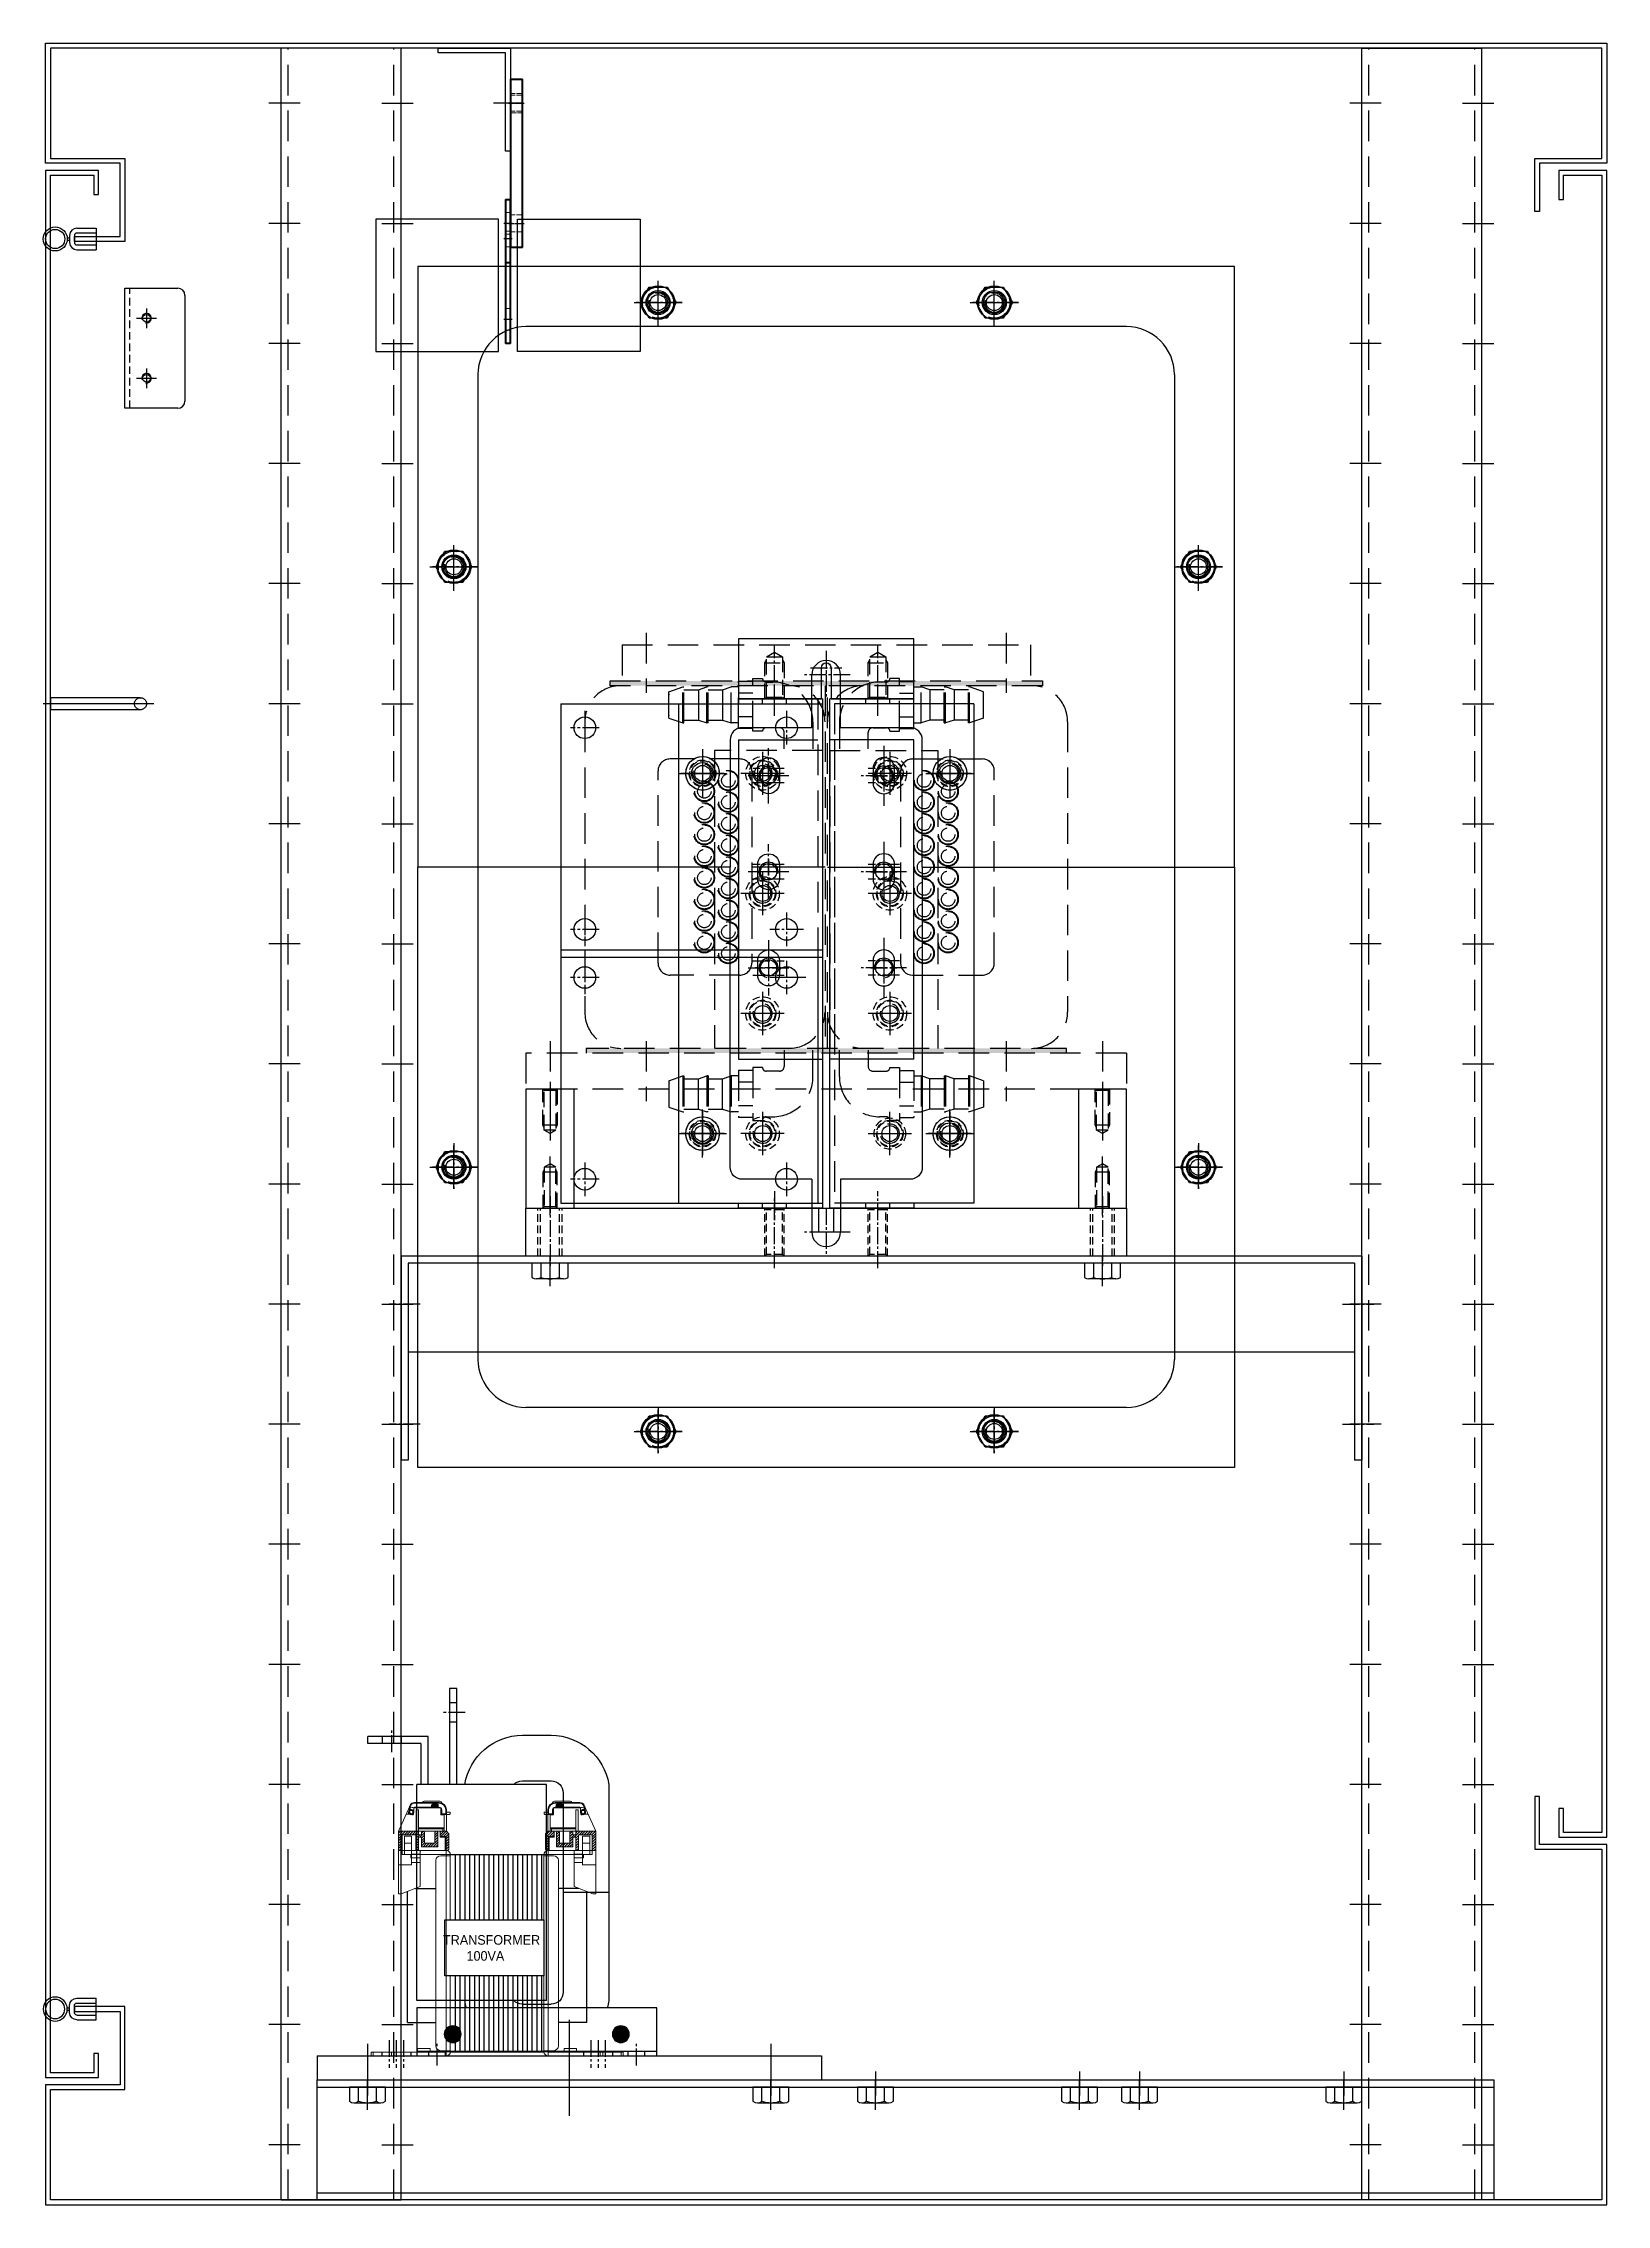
# Model space of a CAD drawing. Header units: millimetres. Extents: x 24815 to 37207, y -9299 to 5469.
# Drawn here: x 36148 to 36799, y -66 to 834 of the extents above; entities that cross this region are included whole.
import ezdxf

# ---------------------------------------------------------------- set-up
doc = ezdxf.new("R2010")
doc.units = ezdxf.units.MM
for name, pattern in [('CENTER', [50.8, 31.75, -6.35, 6.35, -6.35]), ('CENTER1', [10, 7, -1, 1, -1]), ('CENTERX2', [101.6, 63.5, -12.7, 12.7, -12.7]), ('DPDM0486$0$CHAIN', [0.3543, 0.2362, -0.0295, 0.0591, -0.0295]), ('DPDM0486$0$DASHED', [0.2067, 0.1654, -0.0413]), ('DPDM0487$0$CHAIN', [0.3543, 0.2362, -0.0295, 0.0591, -0.0295]), ('DPDM0487$0$DASHED', [0.2067, 0.1654, -0.0413]), ('HIDDEN', [9.525, 6.35, -3.175]), ('HIDDEN2', [4.7625, 3.175, -1.5875]), ('HIDDENX2', [19.05, 12.7, -6.35])]:
    doc.linetypes.add(name, pattern=pattern)
for name, color, linetype in [('3', 3, 'Continuous'), ('______', 7, 'Continuous'), ('CEN', 1, 'CENTER'), ('CENTER', 1, 'CENTER'), ('H', 2, 'HIDDEN'), ('HIDDEN', 2, 'HIDDEN'), ('THIN', 3, 'Continuous')]:
    doc.layers.add(name, color=color, linetype=linetype)
for name, color, linetype, lineweight in [('DPDM0486$0$가려진 것(ISO)', 2, 'DPDM0486$0$DASHED', 18), ('DPDM0486$0$가시적인 것(ISO)', 3, 'Continuous', 40), ('DPDM0486$0$중심선(ISO)', 1, 'Continuous', 25), ('DPDM0487$0$가려진 것(ISO)', 2, 'DPDM0487$0$DASHED', 18), ('DPDM0487$0$가시적인 것(ISO)', 3, 'Continuous', 40), ('DPDM0487$0$중심선(ISO)', 1, 'Continuous', 25), ('외형선', 3, 'Continuous', 30)]:
    doc.layers.add(name, color=color, linetype=linetype, lineweight=lineweight)
doc.styles.get("Standard").update_dxf_attribs({"font": 'ISOCP.SHX', "bigfont": 'WHGTXT.SHX'})

# ---------------------------------------------------------------- blocks, each defined once
blk = doc.blocks.new('87erfasdfasdfasdfasdfsdaf')
at = {"color": 140}
for p, q in [((-12215.28, 14062.53), (-12215.28, 14958.53)), ((-12165.28, 14958.53), (-12215.28, 14958.53)), ((-12165.28, 14062.53), (-12165.28, 14958.53)), ((-12215.28, 14062.53), (-12165.28, 14062.53))]:
    blk.add_line(p, q, dxfattribs=at)
at = {"color": 2, "linetype": 'HIDDENX2'}
for p, q in [((-12212.28, 14062.53), (-12212.28, 14958.53)), ((-12168.28, 14062.53), (-12168.28, 14958.53))]:
    blk.add_line(p, q, dxfattribs=at)
at = {"color": 1}
for p, q in [((-12207.28, 14935.53), (-12220.28, 14935.53)), ((-12173.28, 14935.53), (-12160.28, 14935.53)), ((-12207.28, 14885.53), (-12220.28, 14885.53)), ((-12173.28, 14885.53), (-12160.28, 14885.53)), ((-12207.28, 14835.53), (-12220.28, 14835.53)), ((-12173.28, 14835.53), (-12160.28, 14835.53)), ((-12207.28, 14785.53), (-12220.28, 14785.53)), ((-12173.28, 14785.53), (-12160.28, 14785.53)), ((-12207.28, 14735.53), (-12220.28, 14735.53)), ((-12173.28, 14735.53), (-12160.28, 14735.53)), ((-12207.28, 14685.53), (-12220.28, 14685.53)), ((-12173.28, 14685.53), (-12160.28, 14685.53)), ((-12207.28, 14635.53), (-12220.28, 14635.53)), ((-12173.28, 14635.53), (-12160.28, 14635.53)), ((-12207.28, 14585.53), (-12220.28, 14585.53)), ((-12173.28, 14585.53), (-12160.28, 14585.53)), ((-12207.28, 14535.53), (-12220.28, 14535.53)), ((-12173.28, 14535.53), (-12160.28, 14535.53)), ((-12207.28, 14485.53), (-12220.28, 14485.53)), ((-12173.28, 14485.53), (-12160.28, 14485.53)), ((-12207.28, 14435.53), (-12220.28, 14435.53)), ((-12173.28, 14435.53), (-12160.28, 14435.53)), ((-12207.28, 14385.53), (-12220.28, 14385.53)), ((-12173.28, 14385.53), (-12160.28, 14385.53)), ((-12207.28, 14335.53), (-12220.28, 14335.53)), ((-12173.28, 14335.53), (-12160.28, 14335.53)), ((-12207.28, 14285.53), (-12220.28, 14285.53)), ((-12173.28, 14285.53), (-12160.28, 14285.53)), ((-12207.28, 14235.53), (-12220.28, 14235.53)), ((-12173.28, 14235.53), (-12160.28, 14235.53)), ((-12207.28, 14185.53), (-12220.28, 14185.53)), ((-12173.28, 14185.53), (-12160.28, 14185.53)), ((-12207.28, 14135.53), (-12220.28, 14135.53)), ((-12173.28, 14135.53), (-12160.28, 14135.53)), ((-12207.28, 14085.53), (-12220.28, 14085.53)), ((-12173.28, 14085.53), (-12160.28, 14085.53))]:
    blk.add_line(p, q, dxfattribs=at)
blk = doc.blocks.new('56TERFDASDFSD')
at = {"color": 4}
for p, q in [((29592.03, 11655.8), (29622.03, 11655.8)), ((29592.03, 11653.8), (29592.03, 11655.8)), ((29622.03, 11655.8), (29622.03, 11612.8)), ((29620.03, 11653.8), (29592.03, 11653.8)), ((29620.03, 11612.8), (29620.03, 11653.8)), ((29622.03, 11612.8), (29620.03, 11612.8))]:
    blk.add_line(p, q, dxfattribs=at)
at = {"layer": 'CENTER', "ltscale": 3}
blk.add_line((29627.03, 11632.8), (29615.03, 11632.8), dxfattribs=at)
blk = doc.blocks.new('756erafsdfadsfadsfasdf')
at = {"color": 4}
for p, q in [((20879.68, 8164.03), (20389.68, 8164.03)), ((20879.68, 8120.03), (20389.68, 8120.03))]:
    blk.add_line(p, q, dxfattribs=at)
for p, q in [((20448.43, 8158.11), (20448.43, 8164.03)), ((20455.93, 8158.11), (20455.93, 8164.03)), ((20533.43, 8158.11), (20533.43, 8164.03)), ((20540.93, 8158.11), (20540.93, 8164.03)), ((20558.43, 8158.11), (20558.43, 8164.03)), ((20565.93, 8158.11), (20565.93, 8164.03)), ((20643.43, 8158.11), (20643.43, 8164.03)), ((20650.93, 8158.11), (20650.93, 8164.03)), ((20686.93, 8158.11), (20686.93, 8164.03)), ((20694.43, 8158.11), (20694.43, 8164.03)), ((20854.93, 8158.11), (20854.93, 8164.03)), ((20862.43, 8158.11), (20862.43, 8164.03)), ((20457.81, 8157.53), (20446.55, 8157.53)), ((20542.81, 8157.53), (20531.55, 8157.53)), ((20567.81, 8157.53), (20556.55, 8157.53)), ((20652.81, 8157.53), (20641.55, 8157.53)), ((20696.31, 8157.53), (20685.05, 8157.53)), ((20864.31, 8157.53), (20853.05, 8157.53))]:
    blk.add_line(p, q)
at = {"color": 1, "linetype": 'CENTERX2'}
for p, q in [((20452.18, 8170.53), (20452.18, 8160.53)), ((20537.18, 8170.53), (20537.18, 8160.53)), ((20562.18, 8170.53), (20562.18, 8160.53)), ((20647.18, 8170.53), (20647.18, 8160.53)), ((20690.68, 8170.53), (20690.68, 8160.53)), ((20858.68, 8170.53), (20858.68, 8160.53))]:
    blk.add_line(p, q, dxfattribs=at)
at = {"color": 4}
blk.add_lwpolyline([(20879.68, 8167.03), (20389.68, 8167.03), (20389.68, 8117.03), (20879.68, 8117.03)], close=True, dxfattribs=at)
for points in [[(20459.68, 8164.03), (20459.68, 8158.11, -0.309401), (20455.93, 8158.11, -0.154701), (20448.43, 8158.11, -0.309401), (20444.67, 8158.11), (20444.67, 8164.03), (20459.68, 8164.03)], [(20544.68, 8164.03), (20544.68, 8158.11, -0.309401), (20540.93, 8158.11, -0.154701), (20533.43, 8158.11, -0.309401), (20529.67, 8158.11), (20529.67, 8164.03), (20544.68, 8164.03)], [(20569.68, 8164.03), (20569.68, 8158.11, -0.309401), (20565.93, 8158.11, -0.154701), (20558.43, 8158.11, -0.309401), (20554.67, 8158.11), (20554.67, 8164.03), (20569.68, 8164.03)], [(20654.68, 8164.03), (20654.68, 8158.11, -0.309401), (20650.93, 8158.11, -0.154701), (20643.43, 8158.11, -0.309401), (20639.67, 8158.11), (20639.67, 8164.03), (20654.68, 8164.03)], [(20698.18, 8164.03), (20698.18, 8158.11, -0.309401), (20694.43, 8158.11, -0.154701), (20686.93, 8158.11, -0.309401), (20683.17, 8158.11), (20683.17, 8164.03), (20698.18, 8164.03)], [(20866.18, 8164.03), (20866.18, 8158.11, -0.309401), (20862.43, 8158.11, -0.154701), (20854.93, 8158.11, -0.309401), (20851.17, 8158.11), (20851.17, 8164.03), (20866.18, 8164.03)]]:
    blk.add_lwpolyline(points, format="xyb")
at = {"layer": 'CENTER'}
for p, q in [((20452.18, 8154.53), (20452.18, 8167.03)), ((20537.18, 8154.53), (20537.18, 8167.03)), ((20562.18, 8154.53), (20562.18, 8167.03)), ((20647.18, 8154.53), (20647.18, 8167.03)), ((20690.68, 8154.53), (20690.68, 8167.03)), ((20858.68, 8154.53), (20858.68, 8167.03))]:
    blk.add_line(p, q, dxfattribs=at)
blk = doc.blocks.new('ASDHREWHREJJJ')
for p, q in [((14491.89, -8468.07), (14488.89, -8468.07)), ((14489.89, -8467.05), (14489.89, -8468.07)), ((14490.89, -8467.05), (14490.89, -8468.07)), ((14485.89, -8471.07), (14485.89, -8479.07)), ((14487.89, -8471.07), (14487.89, -8479.07)), ((14491.89, -8470.07), (14488.89, -8470.07)), ((14492.89, -8471.07), (14492.89, -8479.07)), ((14494.89, -8471.07), (14494.89, -8479.07)), ((14494.89, -8479.07), (14485.89, -8479.07))]:
    blk.add_line(p, q)
for radius in [5, 4]:
    blk.add_circle((14490.39, -8462.07), radius)
for centre, radius, start, end in [((14488.89, -8471.07), 3, 90, 180), ((14491.89, -8471.07), 3, 0, 90), ((14488.89, -8471.07), 1, 90, 180), ((14491.89, -8471.07), 1, 0, 90)]:
    blk.add_arc(centre, radius, start, end)
blk = doc.blocks.new('HFFFFFF')
at = {"color": 1}
for p, q in [((-14020.93, -13920.96), (-14020.93, -13870.96)), ((-14020.93, -13870.96), (-13998.93, -13870.96)), ((-13995.93, -13873.96), (-13995.93, -13917.96)), ((-13998.93, -13920.96), (-14020.93, -13920.96))]:
    blk.add_line(p, q, dxfattribs=at)
at = {"color": 2, "linetype": 'HIDDEN2'}
blk.add_line((-14018.93, -13920.96), (-14018.93, -13870.96), dxfattribs=at)
at = {"color": 3}
for centre in [(-14011.93, -13883.46), (-14011.93, -13908.46)]:
    blk.add_circle(centre, 1.6, dxfattribs=at)
at = {"color": 1}
for centre, start, end in [((-13998.93, -13873.96), 0, 90), ((-13998.93, -13917.96), 270, 0)]:
    blk.add_arc(centre, 3, start, end, dxfattribs=at)
for centre in [(-14011.93, -13883.46), (-14011.93, -13908.46)]:
    blk.add_arc(centre, 2, 259.35381, 193.7158)
at = {"layer": 'CENTER', "linetype": 'CENTER', "ltscale": 3}
for p, q in [((-14016.03, -13883.46), (-14007.83, -13883.46)), ((-14011.93, -13879.36), (-14011.93, -13887.56)), ((-14011.93, -13904.36), (-14011.93, -13912.56)), ((-14016.03, -13908.46), (-14007.83, -13908.46))]:
    blk.add_line(p, q, dxfattribs=at)
blk = doc.blocks.new('A$C02817C94')
at = {"color": 3}
for points in [[(622, 850), (622, 830), (620, 830), (620, 852), (648, 852), (648, 898), (2, 898), (2, 852), (33, 852), (33, 817.5), (12, 817.5), (12, 819.5), (31, 819.5), (31, 850), (0, 850), (0, 900), (650, 900), (650, 850)], [(2, 55), (2, 845), (20, 845), (20, 837), (22, 837), (22, 847), (0, 847), (0, 53), (22, 53), (22, 63), (20, 63), (20, 55)], [(650, 150), (622, 150), (622, 170), (620, 170), (620, 148), (648, 148), (648, 2), (2, 2), (2, 48), (33, 48), (33, 82.5), (12, 82.5), (12, 80.5), (31, 80.5), (31, 50), (0, 50), (0, 0), (650, 0)]]:
    blk.add_lwpolyline(points, close=True, dxfattribs=at)
at = {"layer": '3'}
blk.add_line((2, 627.5), (2, 622.5), dxfattribs=at)
at = {"layer": 'CENTER', "ltscale": 10}
blk.add_line((45, 625), (-1, 625), dxfattribs=at)
at = {"layer": 'H', "color": 2, "ltscale": 10}
for p, q in [((39.5, 627.5), (2, 627.5)), ((39.5, 622.5), (2, 622.5))]:
    blk.add_line(p, q, dxfattribs=at)
blk.add_circle((39.5, 625), 2.5, dxfattribs=at)
at = {"layer": '외형선', "lineweight": -3}
blk.add_lwpolyline([(630, 835), (632, 835), (632, 845), (648, 845), (648, 155), (632, 155), (632, 165), (630, 165), (630, 153), (650, 153), (650, 847), (630, 847), (630, 835)], dxfattribs=at)
for name, p in [('87erfasdfasdfasdfasdfsdaf', (12313.28, -14060.53)), ('56TERFDASDFSD', (-29428.53, -10757.8)), ('HFFFFFF', (14053.93, 14668.96))]:
    blk.add_blockref(name, p)
at = {"xscale": -1}
blk.add_blockref('87erfasdfasdfasdfasdfsdaf', (-11617.28, -14060.53), dxfattribs=at)
at = {"color": 4, "rotation": 90.00000000000001}
blk.add_blockref('ASDHREWHREJJJ', (-8458.07, -13671.89), dxfattribs=at)
at = {"color": 4, "xscale": -1, "rotation": 90}
blk.add_blockref('ASDHREWHREJJJ', (-8458.07, 14571.89), dxfattribs=at)
at = {"layer": '______', "xscale": -1}
blk.add_blockref('756erafsdfadsfadsfasdf', (20992.68, -8115.03), dxfattribs=at)
blk = doc.blocks.new('A$C0AF00223')
at = {"color": 32}
for p, q in [((0, 0), (0, -10)), ((210, 0), (0, 0)), ((210, 0), (210, -10)), ((210, -10), (0, -10))]:
    blk.add_line(p, q, dxfattribs=at)
at = {"layer": 'CEN', "ltscale": 10}
for p, q in [((105, 15), (105, -25)), ((21, 5), (21, -15)), ((189, 5), (189, -15))]:
    blk.add_line(p, q, dxfattribs=at)
blk = doc.blocks.new('874ERTASDFSDFFSDF')
at = {"color": 0}
for p, q in [((15036.49, 10157.75), (15036.49, 10151.83)), ((15038.37, 10158.33), (15049.62, 10158.33)), ((15040.24, 10151.83), (15040.24, 10157.75)), ((15047.75, 10151.83), (15047.75, 10157.75)), ((15051.5, 10151.83), (15051.5, 10157.75)), ((15036.49, 10151.83), (15051.5, 10151.83))]:
    blk.add_line(p, q, dxfattribs=at)
for centre, radius, start, end in [((15038.37, 10155.01), 3.32, 55.61575, 124.38425), ((15043.99, 10145.91), 12.42, 72.41205, 107.58795), ((15049.62, 10155.01), 3.32, 55.61575, 124.38425)]:
    blk.add_arc(centre, radius, start, end, dxfattribs=at)
at = {"layer": 'CENTER'}
blk.add_line((15043.99, 10161.33), (15043.99, 10148.83), dxfattribs=at)
blk = doc.blocks.new('A$C7F624D06')
at = {"color": 140}
for p, q in [((-200, 0), (-200, 85)), ((-200, 85), (-197, 85)), ((-197, 3), (-197, 85)), ((197, 3), (197, 85)), ((197, 85), (200, 85)), ((200, 0), (200, 85)), ((-197, 40), (197, 40)), ((-200, 0), (200, 0)), ((-197, 3), (197, 3))]:
    blk.add_line(p, q, dxfattribs=at)
at = {"color": 1, "linetype": 'CENTER1'}
for p, q in [((-192, 70), (-205, 70)), ((192, 70), (205, 70)), ((-192, 20), (-205, 20)), ((192, 20), (205, 20))]:
    blk.add_line(p, q, dxfattribs=at)
for p in [(-15135.99, -10148.83), (-14905.99, -10148.83)]:
    blk.add_blockref('874ERTASDFSDFFSDF', p)
blk = doc.blocks.new('A$C56F309C0')
at = {"layer": 'DPDM0486$0$가려진 것(ISO)', "ltscale": 12.094824}
for p, q in [((-4, 0), (-4, -5)), ((-3.3235, 0), (-3.3235, -5)), ((3.3235, 0), (3.3235, -5)), ((4, -5), (4, 0)), ((46.5, 0), (46.5, -5)), ((53.5, 0), (53.5, -5))]:
    blk.add_line(p, q, dxfattribs=at)
at = {"layer": 'DPDM0486$0$가시적인 것(ISO)'}
for p, q in [((-10, 0), (60, 0)), ((-10, 0), (-10, -5)), ((60, -5), (60, 0)), ((60, -5), (-10, -5))]:
    blk.add_line(p, q, dxfattribs=at)
at = {"layer": 'DPDM0486$0$중심선(ISO)', "linetype": 'DPDM0486$0$CHAIN', "ltscale": 7.222748}
for p, q in [((0, 0.75), (0, -5.75)), ((50, 0.75), (50, -5.75))]:
    blk.add_line(p, q, dxfattribs=at)
blk = doc.blocks.new('A$C333E5E4C')
at = {"layer": 'DPDM0487$0$가려진 것(ISO)', "ltscale": 3.809293}
for p, q in [((0, 4.5), (2, 4.5)), ((0, -3.25), (2, -3.25)), ((0, -4.5), (2, -4.5)), ((0, -9.75), (2, -9.75)), ((0, -35.5), (2, -35.5)), ((0, -44.5), (2, -44.5))]:
    blk.add_line(p, q, dxfattribs=at)
at = {"layer": 'DPDM0487$0$가시적인 것(ISO)'}
for p, q in [((0, -16.5), (0, 10)), ((2, 10), (0, 10)), ((2, 10), (2, -16.5)), ((0, -50), (0, -16.5)), ((0, -16.5), (2, -16.5)), ((2, -16.5), (2, -50)), ((0, -50), (2, -50))]:
    blk.add_line(p, q, dxfattribs=at)
at = {"layer": 'DPDM0487$0$중심선(ISO)', "linetype": 'DPDM0487$0$CHAIN', "ltscale": 3.889126}
for p, q in [((-0.75, 0), (2.75, 0)), ((-0.75, -6.5), (2.75, -6.5)), ((-0.75, -40), (2.75, -40))]:
    blk.add_line(p, q, dxfattribs=at)
blk = doc.blocks.new('A$C0DEE3F55')
for points in [[(-54, -103.29), (-3, -103.29), (-3, -48.29), (-54, -48.29)], [(56, -103.29), (5, -103.29), (5, -48.29), (56, -48.29)]]:
    blk.add_lwpolyline(points, close=True)
at = {"rotation": 270}
blk.add_blockref('A$C56F309C0', (0, 0), dxfattribs=at)
blk.add_blockref('A$C333E5E4C', (0, -50))
blk = doc.blocks.new('A$C1C666D91')
h = blk.add_hatch(color=251)
h.dxf.hatch_style = 1
h.paths.add_polyline_path([(-81.5, 9, 1), (-88.5, 9, 1)])
h = blk.add_hatch(color=251)
h.dxf.hatch_style = 1
h.paths.add_polyline_path([(-18.5, 9, 1), (-11.5, 9, 1)])
at = {"color": 6}
for p, q in [((-16.71, 113), (-16.71, 153)), ((-16.71, 153), (-13.71, 153)), ((-13.71, 153), (-13.71, 113)), ((-4.71, 113), (-4.71, 133)), ((-4.71, 133), (20.29, 133)), ((-1.71, 130), (-1.71, 113)), ((-1.71, 130), (20.29, 130)), ((20.29, 130), (20.29, 133))]:
    blk.add_line(p, q, dxfattribs=at)
at = {"color": 2, "linetype": 'HIDDENX2'}
for p, q in [((-16.71, 147), (-13.71, 147)), ((-16.71, 139), (-13.71, 139)), ((6.29, 130), (6.29, 133)), ((14.29, 130), (14.29, 133)), ((-95, 0), (-95, 2)), ((-88, 0), (-88, 2)), ((-12, 0), (-12, 2)), ((-5, 0), (-5, 2))]:
    blk.add_line(p, q, dxfattribs=at)
at = {"color": 1, "linetype": 'CENTER1'}
for p, q in [((-20.21, 143), (-10.21, 143)), ((10.29, 126.5), (10.29, 136.5)), ((-91.5, -4), (-91.5, 6)), ((-8.5, -4), (-8.5, 6))]:
    blk.add_line(p, q, dxfattribs=at)
at = {"color": 251}
for p, q in [((-44, 133.5), (-56, 133.5)), ((-80, 113), (-80, 23)), ((-61, 109.5), (-61, 26.5)), ((-44, 114.5), (-56, 114.5)), ((-80, 68), (-61, 68)), ((-44, 21.5), (-56, 21.5))]:
    blk.add_line(p, q, dxfattribs=at)
at = {"color": 1}
for p, q in [((-54, 113), (0, 113)), ((-54, 23), (-54, 113)), ((0, 23), (0, 113)), ((-54, 23), (0, 23))]:
    blk.add_line(p, q, dxfattribs=at)
at = {"color": 4}
blk.add_line((0, 2), (-100, 2), dxfattribs=at)
blk.add_lwpolyline([(-100, 0), (-100, 20), (0, 20), (0, 0)], close=True, dxfattribs=at)
at = {"color": 251}
for centre in [(-85, 9), (-15, 9)]:
    blk.add_circle(centre, 3.5, dxfattribs=at)
for centre, radius, start, end in [((-55.8, 108.97), 24.53, 90.45984, 170.54586), ((-44.2, 108.97), 24.53, 9.45414, 89.54016), ((-56, 109.5), 5, 90, 180), ((-44, 109.5), 5, 44.427, 90), ((-55.8, 27.03), 24.53, 189.45414, 196.65195), ((-56, 26.5), 5, 180, 270), ((-44, 26.5), 5, 270, 315.573), ((-44.2, 27.03), 24.53, 343.34805, 350.54586)]:
    blk.add_arc(centre, radius, start, end, dxfattribs=at)
blk = doc.blocks.new('A$C7FE25029')
at = {"lineweight": 13}
h = blk.add_hatch(dxfattribs=at)
h.set_pattern_fill('ANSI31', color=256, scale=6, angle=90, style=0)
h.set_pattern_definition([(45, (-1231.76245, -2862.3703), (0.53033009, -0.53033009), [])])
h.paths.add_polyline_path([(-73.7, 85.5), (-73.7, 91.3), (-76.2, 91.3), (-76.2, 93.5), (-73.6, 93.5), (-72.6, 92.5), (-72.6, 86), (-73.1, 85.5)])
h.paths.add_polyline_path([(-84, 87), (-84, 91), (-85.3, 91), (-85.3, 85.5), (-86.3, 85.5), (-86.3, 92), (-92.1, 92), (-92.1, 85.5), (-93.6, 85.5), (-93.6, 93.5), (-85.2, 93.5), (-85.2, 92), (-84, 92), (-84, 93, -0.414214), (-83.5, 93.5), (-83.25, 93.5, -0.414214), (-82.75, 93), (-82.75, 88.5), (-78.45, 88.5), (-78.45, 93, -0.414214), (-77.95, 93.5), (-77.7, 93.5, -0.414214), (-77.2, 93), (-77.2, 87)])
h = blk.add_hatch(dxfattribs=at)
h.set_pattern_fill('ANSI31', color=256, scale=6, angle=90, style=0)
h.set_pattern_definition([(45, (-13932.3273, -18652.1684), (0.530330086, -0.530330086), [])])
h.paths.add_polyline_path([(-31.3, 85.5), (-31.3, 91.3), (-28.8, 91.3), (-28.8, 93.5), (-31.4, 93.5), (-32.4, 92.5), (-32.4, 86), (-31.9, 85.5)])
h.paths.add_polyline_path([(-21, 87), (-21, 91), (-19.7, 91), (-19.7, 85.5), (-18.7, 85.5), (-18.7, 92), (-12.9, 92), (-12.9, 85.5), (-11.4, 85.5), (-11.4, 93.5), (-19.8, 93.5), (-19.8, 92), (-21, 92), (-21, 93, 0.414214), (-21.5, 93.5), (-21.75, 93.5, 0.414214), (-22.25, 93), (-22.25, 88.5), (-26.55, 88.5), (-26.55, 93, 0.414214), (-27.05, 93.5), (-27.3, 93.5, 0.414214), (-27.8, 93), (-27.8, 87)])
for p, q in [((-88.78, 104.31), (-93.6, 93.5)), ((-90.4, 100.69), (-88.99, 100.69)), ((-89.35, 100.69), (-89.35, 101.5)), ((-88.96, 102.21), (-88.96, 103.91)), ((-88.96, 103.91), (-88.66, 103.85)), ((-88.5, 104.19), (-88.66, 103.85)), ((-88.66, 102.41), (-88.66, 103.85)), ((-87.38, 100.68), (-87.38, 101.01)), ((-87.25, 103.2), (-87.25, 101.5)), ((-87.15, 101.5), (-87.15, 103)), ((-86.95, 105.5), (-76.6, 105.5)), ((-86.95, 105.2), (-76.6, 105.2)), ((-86.95, 103.5), (-76.6, 103.5)), ((-86.85, 103.3), (-76.3, 103.3)), ((-86.2, 102.5), (-86.2, 93.5)), ((-86.2, 102.5), (-85.2, 102.5)), ((-85.2, 102.5), (-85.2, 92)), ((-76.32, 106), (-82.88, 106)), ((-79.8, 103.3), (-79.8, 104.4)), ((-79.8, 104.4), (-77, 104.4)), ((-79.8, 104.4), (-79.3, 104)), ((-79.8, 104.2), (-77, 104.2)), ((-79.3, 104), (-79.8, 103.6)), ((-79.4, 104.8), (-77.4, 104.8)), ((-79.3, 104), (-77.5, 104)), ((-77, 104.4), (-77.5, 104)), ((-77.5, 104), (-77, 103.6)), ((-77, 104.4), (-77, 103.3)), ((-76.1, 105.5), (-76.1, 105.46)), ((-76, 100.3), (-76, 103)), ((-74.6, 100.3), (-76, 100.3)), ((-75.6, 100.8), (-75.6, 102.5)), ((-73.9, 100.8), (-75.6, 100.8)), ((-75.3, 100.5), (-75.6, 100.8)), ((-72.4, 100.5), (-75.3, 100.5)), ((-74.6, 100.3), (-74.6, 93.5)), ((-73.9, 102.5), (-73.9, 100.8)), ((-73.9, 100.8), (-73.6, 100.5)), ((-73.6, 102.5), (-73.6, 93.5)), ((-72.1, 101.5), (-73.6, 101.5)), ((-72.4, 100.5), (-72.1, 100.8)), ((-72.1, 101.5), (-72.1, 100.8)), ((-32.9, 101.5), (-32.9, 100.8)), ((-32.9, 101.5), (-31.4, 101.5)), ((-32.6, 100.5), (-32.9, 100.8)), ((-32.6, 100.5), (-29.7, 100.5)), ((-31.4, 102.5), (-31.4, 93.5)), ((-31.1, 100.8), (-31.4, 100.5)), ((-31.1, 102.5), (-31.1, 100.8)), ((-31.1, 100.8), (-29.4, 100.8)), ((-30.4, 100.3), (-29, 100.3)), ((-30.4, 100.3), (-30.4, 93.5)), ((-29.7, 100.5), (-29.4, 100.8)), ((-29.4, 100.8), (-29.4, 102.5)), ((-29, 100.3), (-29, 103)), ((-28.9, 105.5), (-28.9, 105.46)), ((-18.15, 103.3), (-28.7, 103.3)), ((-28.68, 106), (-22.12, 106)), ((-18.05, 105.5), (-28.4, 105.5)), ((-18.05, 105.2), (-28.4, 105.2)), ((-18.05, 103.5), (-28.4, 103.5)), ((-28, 104.4), (-28, 103.3)), ((-25.2, 104.4), (-28, 104.4)), ((-28, 104.4), (-27.5, 104)), ((-25.2, 104.2), (-28, 104.2)), ((-27.5, 104), (-28, 103.6)), ((-25.6, 104.8), (-27.6, 104.8)), ((-25.7, 104), (-27.5, 104)), ((-25.2, 104.4), (-25.7, 104)), ((-25.7, 104), (-25.2, 103.6)), ((-25.2, 103.3), (-25.2, 104.4)), ((-19.8, 102.5), (-19.8, 92)), ((-18.8, 102.5), (-19.8, 102.5)), ((-18.8, 102.5), (-18.8, 93.5)), ((-17.85, 101.5), (-17.85, 103)), ((-17.75, 103.2), (-17.75, 101.5)), ((-17.62, 100.68), (-17.62, 101.01)), ((-16.5, 104.19), (-16.34, 103.85)), ((-16.04, 103.91), (-16.34, 103.85)), ((-16.34, 102.41), (-16.34, 103.85)), ((-16.22, 104.31), (-11.4, 93.5)), ((-16.04, 102.21), (-16.04, 103.91)), ((-14.6, 100.69), (-16.01, 100.69)), ((-15.65, 100.69), (-15.65, 101.5)), ((-93.6, 93.5), (-93.6, 67.5)), ((-93.6, 93.5), (-73.6, 93.5)), ((-92.1, 92), (-92.1, 85.5)), ((-92.1, 92), (-86.3, 92)), ((-91.1, 91.5), (-88.1, 91.5)), ((-91.1, 91.5), (-91.1, 85.5)), ((-88.1, 91.5), (-88.1, 79.5)), ((-86.3, 92), (-86.3, 85.5)), ((-85.3, 91.01), (-85.3, 85.5)), ((-85.3, 91), (-84, 91)), ((-85.2, 95), (-74.6, 95)), ((-85.2, 94.5), (-75.1, 94.5)), ((-85.2, 92), (-84, 92)), ((-84, 93), (-84, 92)), ((-84, 87), (-84, 91)), ((-82.75, 93), (-82.75, 88.5)), ((-78.45, 93), (-78.45, 88.5)), ((-77.2, 87), (-77.2, 93)), ((-76.2, 93.5), (-76.2, 91)), ((-76.2, 91.3), (-73.7, 91.3)), ((-76.2, 91), (-73.7, 91)), ((-74.6, 95), (-75.1, 94.5)), ((-75.1, 94.5), (-75.1, 93.5)), ((-74.1, 91), (-74.1, 85.5)), ((-73.7, 91.3), (-73.7, 85.5)), ((-73.6, 93.5), (-72.6, 92.5)), ((-72.6, 92.5), (-72.6, 86)), ((-31.4, 93.5), (-32.4, 92.5)), ((-32.4, 92.5), (-32.4, 86)), ((-11.4, 93.5), (-31.4, 93.5)), ((-28.8, 91.3), (-31.3, 91.3)), ((-31.3, 91.3), (-31.3, 85.5)), ((-28.8, 91), (-31.3, 91)), ((-30.9, 91), (-30.9, 85.5)), ((-19.8, 95), (-30.4, 95)), ((-30.4, 95), (-29.9, 94.5)), ((-29.9, 94.5), (-29.9, 93.5)), ((-19.8, 94.5), (-29.9, 94.5)), ((-28.8, 93.5), (-28.8, 91)), ((-27.8, 87), (-27.8, 93)), ((-26.55, 93), (-26.55, 88.5)), ((-22.25, 93), (-22.25, 88.5)), ((-21, 93), (-21, 92)), ((-19.8, 92), (-21, 92)), ((-19.7, 91), (-21, 91)), ((-21, 87), (-21, 91)), ((-19.7, 91.01), (-19.7, 85.5)), ((-12.9, 92), (-18.7, 92)), ((-18.7, 92), (-18.7, 85.5)), ((-13.9, 91.5), (-16.9, 91.5)), ((-16.9, 91.5), (-16.9, 79.5)), ((-13.9, 91.5), (-13.9, 85.5)), ((-12.9, 92), (-12.9, 85.5)), ((-11.4, 93.5), (-11.4, 67.5)), ((-93.6, 85.5), (-73.1, 85.5)), ((-91.1, 88.5), (-88.1, 88.5)), ((-84.6, 84), (-88.1, 84)), ((-88.1, 82.5), (-84.6, 82.5)), ((-84.6, 85.5), (-84.6, 70.5)), ((-84, 87), (-77.2, 87)), ((-82.75, 88.5), (-78.45, 88.5)), ((-72.6, 86), (-73.1, 85.5)), ((-32.4, 86), (-31.9, 85.5)), ((-11.4, 85.5), (-31.9, 85.5)), ((-21, 87), (-27.8, 87)), ((-22.25, 88.5), (-26.55, 88.5)), ((-20.4, 85.5), (-20.4, 70.5)), ((-20.4, 84), (-16.9, 84)), ((-16.9, 82.5), (-20.4, 82.5)), ((-13.9, 88.5), (-16.9, 88.5)), ((-93.6, 79.5), (-88.1, 79.5)), ((-88.1, 80.5), (-84.6, 80.5)), ((-16.9, 80.5), (-20.4, 80.5)), ((-11.4, 79.5), (-16.9, 79.5)), ((-93.6, 67.5), (-92.4, 67.5)), ((-92.4, 67.5), (-84.6, 70.5)), ((-12.6, 67.5), (-20.4, 70.5)), ((-11.4, 67.5), (-12.6, 67.5))]:
    blk.add_line(p, q, dxfattribs=at)
for p, q in [((-79.8, 103.6), (-77, 103.6)), ((-25.2, 103.6), (-28, 103.6)), ((-72, 83.8), (-33, 83.8)), ((-70, 83.8), (-70, 56.67)), ((-68, 83.8), (-68, 56.67)), ((-66, 83.8), (-66, 56.67)), ((-64, 83.8), (-64, 56.67)), ((-62, 83.8), (-62, 56.67)), ((-60, 83.8), (-60, 56.67)), ((-58, 83.8), (-58, 56.67)), ((-56, 83.8), (-56, 56.67)), ((-54, 83.8), (-54, 56.67)), ((-52, 83.8), (-52, 56.67)), ((-50, 83.8), (-50, 56.67)), ((-48, 83.8), (-48, 56.67)), ((-46, 83.8), (-46, 56.67)), ((-44, 83.8), (-44, 56.67)), ((-42, 83.8), (-42, 56.67)), ((-40, 83.8), (-40, 56.67)), ((-38, 83.8), (-38, 56.67)), ((-36, 83.8), (-36, 56.67)), ((-34, 83.8), (-34, 56.67)), ((-89.86, 13.85), (-89.86, 68.48)), ((-86.55, 69.75), (-78, 69.75)), ((-18.45, 69.75), (-27, 69.75)), ((-15.14, 13.85), (-15.14, 68.48)), ((-70, 33.39), (-70, 1.7)), ((-68, 33.39), (-68, 1.7)), ((-66, 33.39), (-66, 1.7)), ((-64, 33.39), (-64, 1.7)), ((-62, 33.39), (-62, 1.7)), ((-60, 33.39), (-60, 1.7)), ((-58, 33.39), (-58, 1.7)), ((-56, 33.39), (-56, 1.7)), ((-54, 33.39), (-54, 1.7)), ((-52, 33.39), (-52, 1.7)), ((-50, 33.39), (-50, 1.7)), ((-48, 33.39), (-48, 1.7)), ((-46, 33.39), (-46, 1.7)), ((-44, 33.39), (-44, 1.7)), ((-42, 33.39), (-42, 1.7)), ((-40, 33.39), (-40, 1.7)), ((-38, 33.39), (-38, 1.7)), ((-36, 33.39), (-36, 1.7)), ((-34, 33.39), (-34, 1.7)), ((-89.86, 13.85), (-78, 13.85)), ((-15.14, 13.85), (-27, 13.85)), ((-72, 1.7), (-33, 1.7))]:
    blk.add_line(p, q)
at = {"lineweight": 15}
for p, q in [((-92, 83.9), (-92, 85.5)), ((-92, 85.5), (-73.7, 85.5)), ((-73.7, 83.9), (-92, 83.9)), ((-91.03, 85.5), (-91.03, 83.9)), ((-73.7, 85.5), (-91.03, 85.5)), ((-88.5, 83.9), (-88.5, 82.5)), ((-84.5, 82.5), (-88.5, 82.5)), ((-84.5, 82.5), (-84.5, 83.9)), ((-78, 4.15), (-78, 81.35)), ((-76, 83.35), (-72, 83.35)), ((-73.7, 83.9), (-73.7, 85.5)), ((-73.7, 2.15), (-73.7, 83.35)), ((-73.6, 83.8), (-72, 83.8)), ((-73.6, 83.35), (-73.6, 83.8)), ((-72, 83.8), (-72, 56.67)), ((-31.4, 83.8), (-33, 83.8)), ((-33, 1.7), (-33, 83.8)), ((-29, 83.35), (-33, 83.35)), ((-31.4, 83.35), (-31.4, 83.8)), ((-31.3, 83.9), (-31.3, 85.5)), ((-31.3, 85.5), (-13, 85.5)), ((-31.3, 83.9), (-13, 83.9)), ((-31.3, 2.15), (-31.3, 83.35)), ((-27, 4.15), (-27, 81.35)), ((-20.5, 82.5), (-20.5, 83.9)), ((-20.5, 82.5), (-16.5, 82.5)), ((-16.5, 83.9), (-16.5, 82.5)), ((-13.97, 85.5), (-13.97, 83.9)), ((-13, 83.9), (-13, 85.5)), ((-72, 1.7), (-72, 33.39)), ((-72, 33.39), (-72, 2.15)), ((-105, 0), (-105, 1.6)), ((-105, 1.6), (-73.7, 1.6)), ((-73.7, 0), (-105, 0)), ((-104.11, 1.6), (-104.11, 0)), ((-96.5, 0), (-96.5, 1.6)), ((-95.39, 1.6), (-95.39, 0)), ((-95.39, 0), (-73.7, 0)), ((-85.6, 3), (-85.6, 1.6)), ((-85.6, 3), (-80.4, 3)), ((-80.4, 1.6), (-80.4, 3)), ((-72, 2.15), (-76, 2.15)), ((-73.7, 1.6), (-73.7, 0)), ((-73.6, 1.7), (-73.6, 2.15)), ((-73.6, 1.7), (-72, 1.7)), ((-29, 2.15), (-33, 2.15)), ((-31.4, 1.7), (-33, 1.7)), ((-31.4, 1.7), (-31.4, 2.15)), ((-31.3, 1.6), (-31.3, 0)), ((0, 1.6), (-31.3, 1.6)), ((0, 0), (-31.3, 0)), ((-24.6, 1.6), (-24.6, 3)), ((-19.4, 3), (-24.6, 3)), ((-19.4, 3), (-19.4, 1.6)), ((-9.61, 1.6), (-9.61, 0)), ((-8.5, 0), (-8.5, 1.6)), ((-0.89, 1.6), (-0.89, 0)), ((0, 0), (0, 1.6))]:
    blk.add_line(p, q, dxfattribs=at)
at = {"color": 2, "linetype": 'HIDDENX2'}
for p, q in [((-100.5, 1.6), (-100.5, 0)), ((-88.5, 1.6), (-88.5, 0)), ((-16.5, 1.6), (-16.5, 0)), ((-4.5, 1.6), (-4.5, 0))]:
    blk.add_line(p, q, dxfattribs=at)
at = {"color": 1, "linetype": 'CENTER1'}
for p, q in [((-97.5, 6.6), (-97.5, -5)), ((-94.5, 6.6), (-94.5, -5)), ((-91.5, 6.6), (-91.5, -5)), ((-13.5, 6.6), (-13.5, -5)), ((-10.5, 6.6), (-10.5, -5)), ((-7.5, 6.6), (-7.5, -5))]:
    blk.add_line(p, q, dxfattribs=at)
blk.add_lwpolyline([(-74.26, 56.67), (-33, 56.67), (-33, 33.39), (-74.26, 33.39)], close=True)
at = {"lineweight": 13}
for centre, radius in [((-88.25, 101.5), 1), ((-88.25, 101.5), 0.7), ((-16.75, 101.5), 1), ((-16.75, 101.5), 0.7)]:
    blk.add_circle(centre, radius, dxfattribs=at)
for centre, radius, start, end in [((-88.25, 101.5), 1.1, 227.63297, 180), ((-86.95, 103.5), 2, 90, 155.97109), ((-88.25, 101.5), 2, 59.94646, 101.74483), ((-86.95, 103.5), 1.7, 90, 155.97109), ((-87.68, 100.68), 0.3, 206.37307, 0), ((-86.95, 103.2), 0.3, 90, 180), ((-86.85, 103), 0.3, 90, 180), ((-82.88, 105.22), 0.78, 90, 158.96278), ((-79.4, 104.4), 0.4, 90, 180), ((-77.4, 104.4), 0.4, 0, 90), ((-76.6, 102.5), 3, 0, 90), ((-76.6, 102.5), 2.7, 0, 90), ((-76.6, 102.5), 1, 0, 90), ((-76.32, 105.22), 0.78, 6.50638, 90), ((-76.3, 103), 0.3, 0, 90), ((-28.4, 102.5), 3, 90, 180), ((-28.4, 102.5), 2.7, 90, 180), ((-28.68, 105.22), 0.78, 90, 173.49362), ((-28.4, 102.5), 1, 90, 180), ((-28.7, 103), 0.3, 90, 180), ((-27.6, 104.4), 0.4, 90, 180), ((-25.6, 104.4), 0.4, 0, 90), ((-22.12, 105.22), 0.78, 21.03722, 90), ((-18.15, 103), 0.3, 0, 90), ((-18.05, 103.5), 2, 24.02891, 90), ((-18.05, 103.5), 1.7, 24.02891, 90), ((-18.05, 103.2), 0.3, 0, 90), ((-16.75, 101.5), 1.1, 0, 312.36703), ((-16.75, 101.5), 2, 78.25517, 120.05354), ((-17.32, 100.68), 0.3, 180, 333.62693), ((-83.5, 93), 0.5, 90, 180), ((-83.25, 93), 0.5, 0, 90), ((-77.95, 93), 0.5, 90, 180), ((-77.7, 93), 0.5, 0, 90), ((-27.3, 93), 0.5, 90, 180), ((-27.05, 93), 0.5, 0, 90), ((-21.75, 93), 0.5, 90, 180), ((-21.5, 93), 0.5, 0, 90)]:
    blk.add_arc(centre, radius, start, end, dxfattribs=at)
at = {"lineweight": 15}
for centre, radius, start, end in [((-76, 81.35), 2, 90, 180), ((-29, 81.35), 2, 0, 90), ((-76, 4.15), 2, 180, 270), ((-73.7, 1.7), 0.1, 270, 0), ((-73.7, 1.7), 1.7, 270, 0), ((-31.3, 1.7), 1.7, 180, 270), ((-31.3, 1.7), 0.1, 180, 270), ((-29, 4.15), 2, 270, 0)]:
    blk.add_arc(centre, radius, start, end, dxfattribs=at)
for points, knots in [([(-72, 83.8), (-72, 84.02), (-72.04, 84.24), (-72.21, 84.66), (-72.34, 84.84), (-72.66, 85.16), (-72.84, 85.29), (-73.26, 85.46), (-73.48, 85.5), (-73.7, 85.5)], [0, 0, 0, 0, 0.25, 0.25, 0.5, 0.5, 0.75, 0.75, 1, 1, 1, 1]), ([(-73.6, 83.8), (-73.6, 83.83), (-73.61, 83.85), (-73.65, 83.89), (-73.67, 83.9), (-73.7, 83.9)], [0, 0, 0, 0, 0.5, 0.5, 1, 1, 1, 1]), ([(-33, 83.8), (-33, 84.02), (-32.96, 84.24), (-32.79, 84.66), (-32.66, 84.84), (-32.34, 85.16), (-32.16, 85.29), (-31.74, 85.46), (-31.52, 85.5), (-31.3, 85.5)], [0, 0, 0, 0, 0.25, 0.25, 0.5, 0.5, 0.75, 0.75, 1, 1, 1, 1]), ([(-31.4, 83.8), (-31.4, 83.83), (-31.39, 83.85), (-31.35, 83.89), (-31.33, 83.9), (-31.3, 83.9)], [0, 0, 0, 0, 0.5, 0.5, 1, 1, 1, 1])]:
    blk.add_open_spline(points, degree=3, knots=knots, dxfattribs=at)
at = {"color": 2, "insert": (-81.49, 50.28), "char_height": 4, "width": 55.9054, "attachment_point": 1}
blk.add_mtext('{\\fGulim|b0|i0|c129|p49;\\W4.4461; \\W1;TRANSFORMER\\P\\W5.5874;  \\W1;100VA}', dxfattribs=at)
blk = doc.blocks.new('A$C68274837')
at = {"color": 2, "linetype": 'HIDDEN2'}
for p, q in [((-235, 0), (-235, 20)), ((-234, 0), (-234, 20)), ((-226, 0), (-226, 20)), ((-225, 0), (-225, 20)), ((-140.5, 0), (-140.5, 20)), ((-139.82, 0.68), (-139.82, 19.32)), ((-133.18, 0.68), (-133.18, 19.32)), ((-132.5, 0), (-132.5, 20)), ((-97.5, 0), (-97.5, 20)), ((-96.82, 0.68), (-96.82, 19.32)), ((-90.18, 0.68), (-90.18, 19.32)), ((-89.5, 0), (-89.5, 20)), ((-5, 0), (-5, 20)), ((-4, 0), (-4, 20)), ((4, 0), (4, 20)), ((5, 0), (5, 20))]:
    blk.add_line(p, q, dxfattribs=at)
at = {"color": 1, "linetype": 'CENTER1'}
for p, q in [((-230, 25), (-230, -5)), ((-136.5, -5), (-136.5, 25)), ((-93.5, -5), (-93.5, 25)), ((0, 25), (0, -5))]:
    blk.add_line(p, q, dxfattribs=at)
at = {"color": 251}
blk.add_lwpolyline([(10, 20), (10, 0), (-240, 0), (-240, 20)], close=True, dxfattribs=at)
at = {"color": 2, "linetype": 'HIDDEN2'}
for points in [[(-132.5, 20), (-133.18, 19.32), (-139.82, 19.32), (-140.5, 20)], [(-89.5, 20), (-90.18, 19.32), (-96.82, 19.32), (-97.5, 20)], [(-132.5, 0), (-133.18, 0.68), (-139.82, 0.68), (-140.5, 0)], [(-89.5, 0), (-90.18, 0.68), (-96.82, 0.68), (-97.5, 0)]]:
    blk.add_lwpolyline(points, dxfattribs=at)
at = {"color": 251}
blk.add_lwpolyline([(-112, 20), (-112, 10), (-118, 10), (-118, 20)], dxfattribs=at)
blk = doc.blocks.new('A$C0AB6552B')
at = {"color": 32}
for p, q in [((-10, 49.5), (-10, 0)), ((10, 49.5), (-10, 49.5)), ((10, 0), (10, 49.5)), ((-10, 0), (10, 0))]:
    blk.add_line(p, q, dxfattribs=at)
at = {"layer": 'CENTER'}
for p, q in [((0, 52.5), (0, 28.08)), ((0, -3), (0, 21.42))]:
    blk.add_line(p, q, dxfattribs=at)
at = {"layer": 'HIDDEN'}
for p, q in [((3, 34.5), (-3, 34.5)), ((2.46, 32.5), (-2.46, 32.5)), ((3, 15), (-3, 15)), ((2.46, 17), (-2.46, 17))]:
    blk.add_line(p, q, dxfattribs=at)
for points in [[(-2.46, 33.56), (-3, 34.5), (-3, 49.5)], [(3, 49.5), (2.46, 48.96), (-2.46, 48.96), (-3, 49.5)], [(2.46, 48.96), (2.46, 32.5), (0, 31.08), (-2.46, 32.5), (-2.46, 48.96)], [(3, 49.5), (3, 34.5), (2.46, 33.56)], [(2.46, 0.54), (2.46, 17), (0, 18.42), (-2.46, 17), (-2.46, 0.54)], [(-2.46, 15.94), (-3, 15), (-3, 0)], [(3, 0), (3, 15), (2.46, 15.94)], [(3, 0), (2.46, 0.54), (-2.46, 0.54), (-3, 0)]]:
    blk.add_lwpolyline(points, dxfattribs=at)
blk = doc.blocks.new('A$C1CBE4299')
at = {"color": 3}
for p, q in [((-20, 225), (-270, 225)), ((-290, 205), (-290, -205)), ((0, 205), (0, -205)), ((-20, -225), (-270, -225))]:
    blk.add_line(p, q, dxfattribs=at)
at = {"color": 2, "linetype": 'HIDDENX2'}
for points in [[(-218.75, 241.5), (-211.25, 241.5), (-207.49, 235), (-211.25, 228.5), (-218.75, 228.5), (-222.51, 235), (-218.75, 241.5)], [(-78.75, 241.5), (-71.25, 241.5), (-67.49, 235), (-71.25, 228.5), (-78.75, 228.5), (-82.51, 235), (-78.75, 241.5)], [(-303.75, 131.5), (-296.25, 131.5), (-292.49, 125), (-296.25, 118.5), (-303.75, 118.5), (-307.51, 125), (-303.75, 131.5)], [(6.25, 131.5), (13.75, 131.5), (17.51, 125), (13.75, 118.5), (6.25, 118.5), (2.49, 125), (6.25, 131.5)], [(-303.75, -118.5), (-296.25, -118.5), (-292.49, -125), (-296.25, -131.5), (-303.75, -131.5), (-307.51, -125), (-303.75, -118.5)], [(6.25, -118.5), (13.75, -118.5), (17.51, -125), (13.75, -131.5), (6.25, -131.5), (2.49, -125), (6.25, -118.5)], [(-218.75, -228.5), (-211.25, -228.5), (-207.49, -235), (-211.25, -241.5), (-218.75, -241.5), (-222.51, -235), (-218.75, -228.5)], [(-78.75, -228.5), (-71.25, -228.5), (-67.49, -235), (-71.25, -241.5), (-78.75, -241.5), (-82.51, -235), (-78.75, -228.5)]]:
    blk.add_lwpolyline(points, dxfattribs=at)
for centre in [(-215, 235), (-75, 235), (-300, 125), (10, 125), (-300, -125), (10, -125), (-215, -235), (-75, -235)]:
    blk.add_circle(centre, 6.5, dxfattribs=at)
at = {"color": 3}
for centre in [(-215, 235), (-75, 235), (-300, 125), (10, 125), (-300, -125), (10, -125), (-215, -235), (-75, -235)]:
    blk.add_circle(centre, 5, dxfattribs=at)
for centre in [(-215, 235), (-75, 235), (-300, 125), (10, 125), (-300, -125), (10, -125), (-215, -235), (-75, -235)]:
    blk.add_circle(centre, 3.32)
for centre, start, end in [((-270, 205), 90, 180), ((-20, 205), 0, 90), ((-270, -205), 180, 270), ((-20, -205), 270, 0)]:
    blk.add_arc(centre, 20, start, end, dxfattribs=at)
at = {"layer": 'CENTER'}
for p, q in [((-215, 226), (-215, 244)), ((-75, 226), (-75, 244)), ((-225.01, 235), (-204.99, 235)), ((-85.01, 235), (-64.99, 235)), ((-300, 116), (-300, 134)), ((10, 116), (10, 134)), ((-310.01, 125), (-289.99, 125)), ((-0.01, 125), (20.01, 125)), ((-300, -134), (-300, -116)), ((10, -134), (10, -116)), ((-310.01, -125), (-289.99, -125)), ((-0.01, -125), (20.01, -125)), ((-215, -244), (-215, -226)), ((-75, -244), (-75, -226)), ((-225.01, -235), (-204.99, -235)), ((-85.01, -235), (-64.99, -235))]:
    blk.add_line(p, q, dxfattribs=at)
at = {"layer": 'THIN'}
for centre in [(-215, 235), (-75, 235), (-300, 125), (10, 125), (-300, -125), (10, -125), (-215, -235), (-75, -235)]:
    blk.add_arc(centre, 4, 165, 105, dxfattribs=at)
blk = doc.blocks.new('A$C2F8D051A')
at = {"linetype": 'HIDDENX2'}
for points in [[(-35, 170), (-35, 168), (-215, 168), (-215, 170)], [(-225, 15), (-225, 17), (-25, 17), (-25, 15)]]:
    blk.add_hatch(color=250, dxfattribs=at).paths.add_polyline_path(points)
at = {"color": 250, "linetype": 'HIDDENX2'}
for p, q in [((-200, 190), (-200, 165)), ((-50, 190), (-50, 165)), ((-210, 185), (-40, 185)), ((-210, 185), (-210, 170)), ((-40, 185), (-40, 170)), ((-155.5, 149), (-155.5, 171)), ((-155.5, 171), (-151.5, 171)), ((-94.5, 171), (-98.5, 171)), ((-94.5, 149), (-94.5, 171)), ((-215, 170), (-35, 170)), ((-215, 168), (-215, 170)), ((-35, 168), (-215, 168)), ((-190.5, 165.5), (-184.73, 167.5)), ((-190.5, 154.5), (-190.5, 165.5)), ((-190.5, 164.45), (-190.3, 164.25)), ((-184.73, 167.5), (-184.23, 167.5)), ((-184.73, 152.5), (-184.73, 167.5)), ((-184.23, 152.5), (-184.23, 167.5)), ((-184.23, 166.3), (-178.23, 166.3)), ((-178.23, 166.3), (-174.65, 167.5)), ((-178.23, 166.3), (-178.23, 153.7)), ((-174.65, 152.5), (-174.65, 167.5)), ((-174.15, 167.5), (-174.65, 167.5)), ((-174.15, 152.5), (-174.15, 167.5)), ((-174.15, 166.3), (-168.15, 166.3)), ((-168.15, 166.3), (-164.58, 167.5)), ((-168.15, 166.3), (-168.15, 153.7)), ((-164.58, 152.5), (-164.58, 167.5)), ((-161.5, 167.5), (-164.58, 167.5)), ((-155.5, 169.81), (-161.5, 169.81)), ((-161.5, 150.18), (-161.5, 169.81)), ((-155.5, 164.9), (-161.5, 164.9)), ((-150, 169.5), (-147.25, 169.5)), ((-125.5, 168), (-125.5, 17)), ((-124.5, 17), (-124.5, 168)), ((-100, 169.5), (-102.75, 169.5)), ((-94.5, 169.81), (-88.5, 169.81)), ((-94.5, 164.9), (-88.5, 164.9)), ((-88.5, 150.18), (-88.5, 169.81)), ((-88.5, 167.5), (-85.42, 167.5)), ((-85.42, 152.5), (-85.42, 167.5)), ((-81.85, 166.3), (-85.42, 167.5)), ((-75.85, 166.3), (-81.85, 166.3)), ((-81.85, 166.3), (-81.85, 153.7)), ((-75.85, 152.5), (-75.85, 167.5)), ((-75.85, 167.5), (-75.35, 167.5)), ((-75.35, 152.5), (-75.35, 167.5)), ((-71.77, 166.3), (-75.35, 167.5)), ((-65.77, 166.3), (-71.77, 166.3)), ((-71.77, 166.3), (-71.77, 153.7)), ((-65.77, 152.5), (-65.77, 167.5)), ((-65.27, 167.5), (-65.77, 167.5)), ((-65.27, 152.5), (-65.27, 167.5)), ((-59.5, 165.5), (-65.27, 167.5)), ((-59.5, 164.45), (-59.7, 164.25)), ((-59.5, 154.5), (-59.5, 165.5)), ((-35, 170), (-35, 168)), ((-190.5, 155.55), (-190.3, 155.75)), ((-190.5, 154.5), (-184.73, 152.5)), ((-184.23, 153.7), (-178.23, 153.7)), ((-178.23, 153.7), (-174.65, 152.5)), ((-174.15, 153.7), (-168.15, 153.7)), ((-168.15, 153.7), (-164.58, 152.5)), ((-155.5, 155.09), (-161.5, 155.09)), ((-94.5, 155.09), (-88.5, 155.09)), ((-81.85, 153.7), (-85.42, 152.5)), ((-75.85, 153.7), (-81.85, 153.7)), ((-71.77, 153.7), (-75.35, 152.5)), ((-65.77, 153.7), (-71.77, 153.7)), ((-59.5, 154.5), (-65.27, 152.5)), ((-59.5, 155.55), (-59.7, 155.75)), ((-225.5, 153), (-225.5, 32)), ((-184.73, 152.5), (-184.23, 152.5)), ((-174.15, 152.5), (-174.65, 152.5)), ((-161.5, 152.5), (-164.58, 152.5)), ((-155.5, 150.18), (-161.5, 150.18)), ((-151.5, 149), (-155.5, 149)), ((-144.5, 150.5), (-150, 150.5)), ((-142.5, 141.73), (-142.5, 148.5)), ((-130.5, 152.75), (-130.5, 141.73)), ((-119.5, 152.75), (-119.5, 141.73)), ((-107.5, 141.73), (-107.5, 148.5)), ((-105.5, 150.5), (-100, 150.5)), ((-98.5, 149), (-94.5, 149)), ((-94.5, 150.18), (-88.5, 150.18)), ((-88.5, 152.5), (-85.42, 152.5)), ((-75.85, 152.5), (-75.35, 152.5)), ((-65.27, 152.5), (-65.77, 152.5)), ((-24.5, 153), (-24.5, 32)), ((-161, 137.5), (-190, 137.5)), ((-126.5, 141), (-171.5, 141)), ((-171.5, 141), (-171.5, 17)), ((-126.5, 141), (-126.5, 17)), ((-123.5, 141), (-78.5, 141)), ((-123.5, 141), (-123.5, 17)), ((-89, 137.5), (-60, 137.5)), ((-78.5, 141), (-78.5, 17)), ((-195, 52.5), (-195, 132.5)), ((-156, 132.5), (-156, 52.5)), ((-94, 132.5), (-94, 52.5)), ((-55, 52.5), (-55, 132.5)), ((-195, 92.5), (-225.5, 92.5)), ((-55, 92.5), (-24.5, 92.5)), ((-161, 47.5), (-190, 47.5)), ((-89, 47.5), (-60, 47.5)), ((-240, 20), (-240, -5)), ((-200, 20), (-200, -5)), ((-50, 20), (-50, -5)), ((-10, 20), (-10, -5)), ((0, 15), (-250, 15)), ((-250, 15), (-250, 0)), ((-25, 17), (-225, 17)), ((-225, 17), (-225, 15)), ((-151.5, 9), (-155.5, 9)), ((-155.5, 9), (-155.5, -13)), ((-142.5, 16.27), (-142.5, 9.5)), ((-130.5, 5.25), (-130.5, 16.27)), ((-119.5, 5.25), (-119.5, 16.27)), ((-107.5, 16.27), (-107.5, 9.5)), ((-98.5, 9), (-94.5, 9)), ((-94.5, 9), (-94.5, -13)), ((-25, 15), (-25, 17)), ((0, 15), (0, 0)), ((0, 0), (-250, 0)), ((-190.5, 3.5), (-184.73, 5.5)), ((-190.5, 3.5), (-190.5, -7.5)), ((-190.5, 2.45), (-190.3, 2.25)), ((-184.73, 5.5), (-184.23, 5.5)), ((-184.73, 5.5), (-184.73, -9.5)), ((-184.23, 5.5), (-184.23, -9.5)), ((-184.23, 4.3), (-178.23, 4.3)), ((-178.23, 4.3), (-174.65, 5.5)), ((-178.23, -8.3), (-178.23, 4.3)), ((-174.65, 5.5), (-174.65, -9.5)), ((-174.15, 5.5), (-174.65, 5.5)), ((-174.15, 5.5), (-174.15, -9.5)), ((-174.15, 4.3), (-168.15, 4.3)), ((-168.15, 4.3), (-164.58, 5.5)), ((-168.15, -8.3), (-168.15, 4.3)), ((-164.58, 5.5), (-164.58, -9.5)), ((-161.5, 5.5), (-164.58, 5.5)), ((-155.5, 7.82), (-161.5, 7.82)), ((-161.5, 7.82), (-161.5, -11.81)), ((-155.5, 2.91), (-161.5, 2.91)), ((-144.5, 7.5), (-150, 7.5)), ((-105.5, 7.5), (-100, 7.5)), ((-94.5, 7.82), (-88.5, 7.82)), ((-94.5, 2.91), (-88.5, 2.91)), ((-88.5, 7.82), (-88.5, -11.81)), ((-88.5, 5.5), (-85.42, 5.5)), ((-85.42, 5.5), (-85.42, -9.5)), ((-81.85, 4.3), (-85.42, 5.5)), ((-75.85, 4.3), (-81.85, 4.3)), ((-81.85, -8.3), (-81.85, 4.3)), ((-75.85, 5.5), (-75.85, -9.5)), ((-75.85, 5.5), (-75.35, 5.5)), ((-75.35, 5.5), (-75.35, -9.5)), ((-71.77, 4.3), (-75.35, 5.5)), ((-65.77, 4.3), (-71.77, 4.3)), ((-71.77, -8.3), (-71.77, 4.3)), ((-65.77, 5.5), (-65.77, -9.5)), ((-65.27, 5.5), (-65.77, 5.5)), ((-59.5, 3.5), (-65.27, 5.5)), ((-65.27, 5.5), (-65.27, -9.5)), ((-59.5, 2.45), (-59.7, 2.25)), ((-59.5, 3.5), (-59.5, -7.5)), ((-190.5, -6.45), (-190.3, -6.25)), ((-190.5, -7.5), (-184.73, -9.5)), ((-184.23, -8.3), (-178.23, -8.3)), ((-178.23, -8.3), (-174.65, -9.5)), ((-174.15, -8.3), (-168.15, -8.3)), ((-168.15, -8.3), (-164.58, -9.5)), ((-155.5, -6.9), (-161.5, -6.9)), ((-94.5, -6.9), (-88.5, -6.9)), ((-81.85, -8.3), (-85.42, -9.5)), ((-75.85, -8.3), (-81.85, -8.3)), ((-71.77, -8.3), (-75.35, -9.5)), ((-65.77, -8.3), (-71.77, -8.3)), ((-59.5, -7.5), (-65.27, -9.5)), ((-59.5, -6.45), (-59.7, -6.25)), ((-184.73, -9.5), (-184.23, -9.5)), ((-174.15, -9.5), (-174.65, -9.5)), ((-161.5, -9.5), (-164.58, -9.5)), ((-155.5, -11.81), (-161.5, -11.81)), ((-155.5, -13), (-151.5, -13)), ((-150, -11.5), (-147.25, -11.5)), ((-100, -11.5), (-102.75, -11.5)), ((-94.5, -13), (-98.5, -13)), ((-94.5, -11.81), (-88.5, -11.81)), ((-88.5, -9.5), (-85.42, -9.5)), ((-75.85, -9.5), (-75.35, -9.5)), ((-65.27, -9.5), (-65.77, -9.5))]:
    blk.add_line(p, q, dxfattribs=at)
at = {"color": 0, "linetype": 'CENTER1'}
for p, q in [((-149, 135.95), (-149, 125.05)), ((-101, 135.95), (-101, 125.05)), ((-143.55, 130.5), (-154.45, 130.5)), ((-106.45, 130.5), (-95.55, 130.5)), ((-143.55, 90.5), (-154.45, 90.5)), ((-149, 95.95), (-149, 85.05)), ((-106.45, 90.5), (-95.55, 90.5)), ((-101, 95.95), (-101, 85.05)), ((-149, 55.95), (-149, 45.05)), ((-101, 55.95), (-101, 45.05)), ((-143.55, 50.5), (-154.45, 50.5)), ((-106.45, 50.5), (-95.55, 50.5))]:
    blk.add_line(p, q, dxfattribs=at)
at = {"color": 250}
for p, q in [((-125.5, 92.5), (-156, 92.5)), ((-124.5, 92.5), (-94, 92.5))]:
    blk.add_line(p, q, dxfattribs=at)
at = {"color": 250, "linetype": 'HIDDENX2'}
for centre, radius in [((-175.75, 124), 4.25), ((-175.75, 124), 4), ((-175.75, 124), 2.8), ((-165.75, 128.5), 4.25), ((-165.75, 128.5), 4), ((-165.75, 128.5), 2.8), ((-84.25, 128.5), 4.25), ((-84.25, 128.5), 4), ((-84.25, 128.5), 2.8), ((-74.25, 124), 4.25), ((-74.25, 124), 4), ((-74.25, 124), 2.8), ((-175.75, 115), 4.25), ((-175.75, 115), 4), ((-175.75, 115), 2.8), ((-165.75, 119.5), 4.25), ((-165.75, 119.5), 4), ((-165.75, 119.5), 2.8), ((-84.25, 119.5), 4.25), ((-84.25, 119.5), 4), ((-84.25, 119.5), 2.8), ((-74.25, 115), 4.25), ((-74.25, 115), 4), ((-74.25, 115), 2.8), ((-175.75, 106), 4.25), ((-175.75, 106), 4), ((-175.75, 106), 2.8), ((-165.75, 110.5), 4.25), ((-165.75, 110.5), 4), ((-165.75, 110.5), 2.8), ((-84.25, 110.5), 4.25), ((-84.25, 110.5), 4), ((-84.25, 110.5), 2.8), ((-74.25, 106), 4.25), ((-74.25, 106), 4), ((-74.25, 106), 2.8), ((-175.75, 97), 4.25), ((-175.75, 97), 4), ((-175.75, 97), 2.8), ((-165.75, 101.5), 4.25), ((-165.75, 101.5), 4), ((-165.75, 101.5), 2.8), ((-84.25, 101.5), 4.25), ((-84.25, 101.5), 4), ((-84.25, 101.5), 2.8), ((-74.25, 97), 4.25), ((-74.25, 97), 4), ((-74.25, 97), 2.8), ((-175.75, 88), 4.25), ((-175.75, 88), 4), ((-175.75, 88), 2.8), ((-165.75, 92.5), 4.25), ((-165.75, 92.5), 4), ((-165.75, 92.5), 2.8), ((-84.25, 92.5), 4.25), ((-84.25, 92.5), 4), ((-84.25, 92.5), 2.8), ((-74.25, 88), 4.25), ((-74.25, 88), 4), ((-74.25, 88), 2.8), ((-175.75, 79), 4.25), ((-175.75, 79), 4), ((-175.75, 79), 2.8), ((-165.75, 83.5), 4.25), ((-165.75, 83.5), 4), ((-165.75, 83.5), 2.8), ((-84.25, 83.5), 4.25), ((-84.25, 83.5), 4), ((-84.25, 83.5), 2.8), ((-74.25, 79), 4.25), ((-74.25, 79), 4), ((-74.25, 79), 2.8), ((-175.75, 70), 4.25), ((-175.75, 70), 4), ((-175.75, 70), 2.8), ((-165.75, 74.5), 4.25), ((-165.75, 74.5), 4), ((-165.75, 74.5), 2.8), ((-84.25, 74.5), 4.25), ((-84.25, 74.5), 4), ((-84.25, 74.5), 2.8), ((-74.25, 70), 4.25), ((-74.25, 70), 4), ((-74.25, 70), 2.8), ((-175.75, 61), 4.25), ((-175.75, 61), 4), ((-175.75, 61), 2.8), ((-165.75, 65.5), 4.25), ((-165.75, 65.5), 4), ((-165.75, 65.5), 2.8), ((-84.25, 65.5), 4.25), ((-84.25, 65.5), 4), ((-84.25, 65.5), 2.8), ((-74.25, 61), 4.25), ((-74.25, 61), 4), ((-74.25, 61), 2.8), ((-165.75, 56.5), 4.25), ((-165.75, 56.5), 4), ((-165.75, 56.5), 2.8), ((-84.25, 56.5), 4.25), ((-84.25, 56.5), 4), ((-84.25, 56.5), 2.8)]:
    blk.add_circle(centre, radius, dxfattribs=at)
for centre in [(-149, 130.5), (-101, 130.5), (-149, 90.5), (-101, 90.5), (-149, 50.5), (-101, 50.5)]:
    blk.add_circle(centre, 3.4)
for centre, radius, start, end in [((-150, 171), 1.5, 180, 270), ((-100, 171), 1.5, 270, 360), ((-210.5, 153), 15, 90, 180), ((-147.25, 152.75), 16.75, 0, 90), ((-140.5, 153), 15, 0, 90), ((-109.5, 153), 15, 90, 180), ((-102.75, 152.75), 16.75, 90, 180), ((-39.5, 153), 15, 0, 90), ((-150, 149), 1.5, 90, 180), ((-144.5, 148.5), 2, 0, 90), ((-105.5, 148.5), 2, 90, 180), ((-100, 149), 1.5, 0, 90), ((-190, 132.5), 5, 90, 180), ((-161, 132.5), 5, 0, 90), ((-89, 132.5), 5, 90, 180), ((-60, 132.5), 5, 0, 90), ((-190, 52.5), 5, 180, 270), ((-161, 52.5), 5, 270, 0), ((-60, 52.5), 5, 270, 0), ((-210.5, 32), 15, 180, 270), ((-140.5, 32), 15, 270, 0), ((-109.5, 32), 15, 180, 270), ((-39.5, 32), 15, 270, 0), ((-150, 9), 1.5, 180, 270), ((-144.5, 9.5), 2, 270, 360), ((-105.5, 9.5), 2, 180, 270), ((-100, 9), 1.5, 270, 360), ((-147.25, 5.25), 16.75, 270, 360), ((-102.75, 5.25), 16.75, 180, 270), ((-150, -13), 1.5, 90, 180), ((-100, -13), 1.5, 0, 90)]:
    blk.add_arc(centre, radius, start, end, dxfattribs=at)
at = {"color": 3}
for centre, start, end in [((-149, 130.5), 350, 260), ((-101, 130.5), 280, 190), ((-149, 90.5), 350, 260), ((-101, 90.5), 280, 190), ((-149, 50.5), 350, 260), ((-101, 50.5), 280, 190)]:
    blk.add_arc(centre, 4, start, end, dxfattribs=at)
at = {"color": 250}
blk.add_arc((-89, 52.5), 5, 180, 270, dxfattribs=at)
blk = doc.blocks.new('A$C46BE6026')
at = {"color": 1, "linetype": 'CENTER1'}
for p, q in [((-2.5, 65), (-2.5, 77)), ((-2.5, -145), (-2.5, -133))]:
    blk.add_line(p, q, dxfattribs=at)
at = {"color": 3}
for p, q in [((-22.5, -140), (-22.5, 72)), ((12.5, 72), (-22.5, 72)), ((37.5, 70), (-20.5, 70)), ((12.5, 70), (12.5, 72)), ((37.5, 70), (37.5, -138)), ((12.5, -140), (-22.5, -140)), ((37.5, -138), (-20.5, -138)), ((12.5, -138), (12.5, -140))]:
    blk.add_line(p, q, dxfattribs=at)
at = {"color": 2, "linetype": 'HIDDENX2'}
for p, q in [((-20.5, 70), (-20.5, -138)), ((-7.5, 70), (-7.5, 72)), ((2.5, 70), (2.5, 72)), ((-7.5, -140), (-7.5, -138)), ((2.5, -140), (2.5, -138))]:
    blk.add_line(p, q, dxfattribs=at)
at = {"color": 250}
for p, q in [((12.5, 55), (-22.5, 55)), ((12.5, -78), (12.5, 55)), ((12.5, -78), (-22.5, -78))]:
    blk.add_line(p, q, dxfattribs=at)
at = {"color": 250, "linetype": 'HIDDENX2'}
blk.add_line((-20.5, 55), (-20.5, -78), dxfattribs=at)
at = {"color": 250, "linetype": 'CENTER1'}
for p, q in [((0, 52.5), (0, 27.5)), ((9.5, 40), (-9.5, 40)), ((6.5, 43), (-6.5, 43)), ((6.5, 37), (-6.5, 37)), ((0, 12.5), (0, -12.5)), ((9.5, 0), (-9.5, 0)), ((6.5, 3), (-6.5, 3)), ((6.5, -3), (-6.5, -3)), ((0, -27.5), (0, -52.5)), ((9.5, -40), (-9.5, -40)), ((6.5, -37), (-6.5, -37)), ((6.5, -43), (-6.5, -43))]:
    blk.add_line(p, q, dxfattribs=at)
at = {"color": 250}
for points in [[(4.5, 37), (4.5, 43, 1), (-4.5, 43), (-4.5, 37, 1)], [(4.5, -3), (4.5, 3, 1), (-4.5, 3), (-4.5, -3, 1)], [(4.5, -43), (4.5, -37, 1), (-4.5, -37), (-4.5, -43, 1)]]:
    blk.add_lwpolyline(points, format="xyb", close=True, dxfattribs=at)
at = {"color": 2, "linetype": 'HIDDEN2'}
for centre, radius in [((2.5, 41), 7), ((2.5, 41), 5.55), ((2.5, 41), 5.25), ((27.5, 41), 7), ((27.5, 41), 5.55), ((27.5, 41), 5.25), ((2.5, -9), 7), ((2.5, -9), 5.55), ((2.5, -9), 5.25), ((2.5, -59), 7), ((2.5, -59), 5.55), ((2.5, -59), 5.25), ((2.5, -109), 6.5), ((2.5, -109), 5.55), ((2.5, -109), 5.25), ((27.5, -109), 7), ((27.5, -109), 5.55), ((27.5, -109), 5.25)]:
    blk.add_circle(centre, radius, dxfattribs=at)
for centre in [(2.5, 41), (27.5, 41), (2.5, -9), (2.5, -59), (2.5, -109), (27.5, -109)]:
    blk.add_circle(centre, 3.32)
at = {"layer": 'CENTER', "color": 1, "linetype": 'CENTER'}
for p, q in [((2.5, 50), (2.5, 32)), ((27.5, 50), (27.5, 32)), ((11.5, 41), (-6.5, 41)), ((36.5, 41), (18.5, 41)), ((2.5, 0), (2.5, -18)), ((11.5, -9), (-6.5, -9)), ((2.5, -50), (2.5, -68)), ((11.5, -59), (-6.5, -59)), ((27.5, -100), (27.5, -118)), ((36.5, -109), (18.5, -109))]:
    blk.add_line(p, q, dxfattribs=at)
at = {"layer": 'CENTER', "color": 1, "linetype": 'CENTER', "ltscale": 3}
for p, q in [((2.5, -118), (2.5, -100)), ((-6.5, -109), (11.5, -109))]:
    blk.add_line(p, q, dxfattribs=at)
at = {"layer": 'CENTER'}
for p, q in [((2.5, -116), (2.5, -102)), ((-4.5, -109), (9.5, -109))]:
    blk.add_line(p, q, dxfattribs=at)
at = {"layer": 'THIN'}
for centre, start, end in [((2.5, 41), 165, 75), ((27.5, 41), 165, 75), ((2.5, -9), 165, 75), ((2.5, -59), 165, 75), ((2.5, -109), 195, 105), ((27.5, -109), 165, 75)]:
    blk.add_arc(centre, 4, start, end, dxfattribs=at)
blk = doc.blocks.new('A$C1F191DF4')
at = {"color": 250, "linetype": 'CENTER1'}
for p, q in [((2.5, 65), (2.5, 77)), ((-76.5, 67), (-76.5, 53)), ((7.5, 67), (7.5, 53)), ((-70.5, 60), (-82.5, 60)), ((14.5, 60), (0.5, 60)), ((0, 28.5), (0, 51.5)), ((8.5, 40), (-8.5, 40)), ((6.5, 43), (-6.5, 43)), ((6.5, 37), (-6.5, 37)), ((0, -11.5), (0, 11.5)), ((8.5, 0), (-8.5, 0)), ((6.5, 3), (-6.5, 3)), ((6.5, -3), (-6.5, -3)), ((-76.5, -17), (-76.5, -31)), ((7.5, -17), (7.5, -31)), ((-70.5, -24), (-82.5, -24)), ((14.5, -24), (0.5, -24)), ((0, -28.5), (0, -51.5)), ((-70.5, -44), (-82.5, -44)), ((-76.5, -37), (-76.5, -51)), ((-8.5, -40), (8.5, -40)), ((-6.5, -37), (6.5, -37)), ((-6.5, -43), (6.5, -43)), ((15.5, -44), (0.5, -44)), ((7.5, -37), (7.5, -51)), ((-76.5, -121), (-76.5, -135)), ((7.5, -121), (7.5, -135)), ((-70.5, -128), (-82.5, -128)), ((14.5, -128), (0.5, -128)), ((2.5, -133), (2.5, -145))]:
    blk.add_line(p, q, dxfattribs=at)
at = {"color": 250}
for p, q in [((-86.5, 70), (22.5, 70)), ((-86.5, 70), (-86.5, -138)), ((22.5, 72), (-12.5, 72)), ((-12.5, 72), (-12.5, 70)), ((22.5, 72), (22.5, -140)), ((-12.5, 55), (-12.5, -78)), ((-12.5, 55), (20.5, 55)), ((-12.5, -78), (22.5, -78)), ((-86.5, -138), (22.5, -138)), ((-12.5, -140), (-12.5, -138)), ((22.5, -140), (-12.5, -140))]:
    blk.add_line(p, q, dxfattribs=at)
at = {"color": 250, "linetype": 'HIDDENX2'}
for p, q in [((-2.5, 70), (-2.5, 72)), ((7.5, 70), (7.5, 72)), ((20.5, 72), (20.5, -138)), ((-2.5, -140), (-2.5, -138)), ((7.5, -140), (7.5, -138))]:
    blk.add_line(p, q, dxfattribs=at)
at = {"color": 250}
for points in [[(-4.5, 37), (-4.5, 43, -1), (4.5, 43), (4.5, 37, -1)], [(-4.5, -3), (-4.5, 3, -1), (4.5, 3), (4.5, -3, -1)], [(-4.5, -43), (-4.5, -37, -1), (4.5, -37), (4.5, -43, -1)]]:
    blk.add_lwpolyline(points, format="xyb", close=True, dxfattribs=at)
for centre in [(-76.5, 60), (7.5, 60), (-76.5, -24), (7.5, -24), (-76.5, -44), (7.5, -44), (-76.5, -128), (7.5, -128)]:
    blk.add_circle(centre, 4.5, dxfattribs=at)
blk = doc.blocks.new('A$C27FE5530')
at = {"color": 6}
for p, q in [((15, 200), (-20, 200)), ((-20, 200), (-20, 198)), ((15, 200), (15, -12)), ((-45, 198), (-45, -10)), ((13, 95.5), (13, 92.5)), ((-20, -12), (-20, -10)), ((15, -12), (-20, -12))]:
    blk.add_line(p, q, dxfattribs=at)
at = {"color": 2, "linetype": 'HIDDENX2'}
for p, q in [((-10, 198), (-10, 200)), ((0, 198), (0, 200)), ((13, 200), (13, 95.5)), ((13, 92.5), (13, -10)), ((-10, -12), (-10, -10)), ((0, -12), (0, -10))]:
    blk.add_line(p, q, dxfattribs=at)
at = {"color": 1, "linetype": 'CENTER1'}
for p, q in [((-5, 193), (-5, 205)), ((-5, -5), (-5, -17))]:
    blk.add_line(p, q, dxfattribs=at)
at = {"color": 250}
for p, q in [((-94, 198), (15, 198)), ((-94, 198), (-94, 95.5)), ((-94, 95.5), (15, 95.5)), ((-94, 92.5), (-94, -10)), ((-94, 92.5), (15, 92.5)), ((-94, -10), (15, -10))]:
    blk.add_line(p, q, dxfattribs=at)
at = {"color": 250, "linetype": 'CENTER1'}
for p, q in [((-84, 195), (-84, 181)), ((0, 195), (0, 181)), ((-78, 188), (-90, 188)), ((7, 188), (-7, 188)), ((-84, 111), (-84, 97)), ((0, 111), (0, 97)), ((-78, 104), (-90, 104)), ((7, 104), (-7, 104)), ((-84, 91), (-84, 77)), ((0, 91), (0, 77)), ((-78, 84), (-90, 84)), ((7, 84), (-7, 84)), ((-78, 0), (-90, 0)), ((-84, 7), (-84, -7)), ((7, 0), (-7, 0)), ((0, 7), (0, -7))]:
    blk.add_line(p, q, dxfattribs=at)
at = {"color": 250}
for centre in [(-84, 188), (0, 188), (-84, 104), (0, 104), (-84, 84), (0, 84), (-84, 0), (0, 0)]:
    blk.add_circle(centre, 4.5, dxfattribs=at)
at = {"color": 2, "linetype": 'HIDDEN2'}
for centre, radius in [((-35, 169), 7), ((-35, 169), 5.55), ((-35, 169), 5.25), ((-10, 169), 7), ((-10, 169), 5.55), ((-10, 169), 5.25), ((-10, 119), 7), ((-10, 119), 5.55), ((-10, 119), 5.25), ((-10, 69), 7), ((-10, 69), 5.55), ((-10, 69), 5.25), ((-35, 19), 7), ((-35, 19), 5.55), ((-35, 19), 5.25), ((-10, 19), 7), ((-10, 19), 5.55), ((-10, 19), 5.25)]:
    blk.add_circle(centre, radius, dxfattribs=at)
for centre in [(-35, 169), (-10, 169), (-10, 119), (-10, 69), (-35, 19), (-10, 19)]:
    blk.add_circle(centre, 3.32)
at = {"layer": 'CENTER', "color": 1, "linetype": 'CENTER'}
for p, q in [((-35, 178), (-35, 160)), ((-10, 178), (-10, 160)), ((-26, 169), (-44, 169)), ((-1, 169), (-19, 169)), ((-10, 128), (-10, 110)), ((-1, 119), (-19, 119)), ((-10, 78), (-10, 60)), ((-1, 69), (-19, 69)), ((-35, 28), (-35, 10)), ((-10, 28), (-10, 10)), ((-26, 19), (-44, 19)), ((-1, 19), (-19, 19))]:
    blk.add_line(p, q, dxfattribs=at)
at = {"layer": 'THIN'}
for centre in [(-35, 169), (-10, 169), (-10, 119), (-10, 69), (-35, 19), (-10, 19)]:
    blk.add_arc(centre, 4, 165, 75, dxfattribs=at)
blk = doc.blocks.new('A$C4BF94CF3')
at = {"color": 1, "linetype": 'CENTER1'}
for p, q in [((-43, -3), (-43, 22.42)), ((-21.5, 19.5), (-21.5, 6.5)), ((0, -3), (0, 22.42)), ((-28, 13), (-15, 13))]:
    blk.add_line(p, q, dxfattribs=at)
at = {"color": 2, "linetype": 'HIDDEN'}
for p, q in [((-47, 15), (-39, 15)), ((-46.32, 17.5), (-39.68, 17.5)), ((-4, 15), (4, 15)), ((-3.32, 17.5), (3.32, 17.5))]:
    blk.add_line(p, q, dxfattribs=at)
at = {"color": 30}
blk.add_lwpolyline([(-19.5, 13), (-19.5, 0), (15, 0), (15, 25), (-58, 25), (-58, 0), (-23.5, 0), (-23.5, 13, -1)], format="xyb", close=True, dxfattribs=at)
at = {"color": 2, "linetype": 'HIDDEN'}
for points in [[(-46.32, 0.68), (-46.32, 17.5), (-43, 19.42), (-39.68, 17.5), (-39.68, 0.68)], [(-3.32, 0.68), (-3.32, 17.5), (0, 19.42), (3.32, 17.5), (3.32, 0.68)], [(-47, 0), (-47, 15), (-46.32, 16.17)], [(-39.68, 16.17), (-39, 15), (-39, 0)], [(-4, 0), (-4, 15), (-3.32, 16.17)], [(3.32, 16.17), (4, 15), (4, 0)], [(-47, 0), (-46.32, 0.68), (-39.68, 0.68), (-39, 0)], [(-4, 0), (-3.32, 0.68), (3.32, 0.68), (4, 0)]]:
    blk.add_lwpolyline(points, dxfattribs=at)
blk = doc.blocks.new('A$C2B8A05B9')
at = {"color": 32}
for p, q in [((100, 15), (-240, 15)), ((-240, 15), (-240, -235)), ((100, -235), (100, 15)), ((-76, -177), (-76, -155)), ((-64, -177), (-64, -155)), ((-110, -235), (-240, -235)), ((-30, -235), (100, -235))]:
    blk.add_line(p, q, dxfattribs=at)
at = {"color": 1, "linetype": 'CENTER1'}
for p, q in [((-140, -10), (-140, 10)), ((0, -10), (0, 10)), ((10.01, 0), (-10.01, 0)), ((-129.99, 0), (-150.01, 0)), ((-225, -120), (-225, -100)), ((85, -120), (85, -100)), ((-214.99, -110), (-235.01, -110)), ((95.01, -110), (74.99, -110)), ((-70, -145), (-70, -165)), ((-60, -155), (-80, -155))]:
    blk.add_line(p, q, dxfattribs=at)
at = {"color": 32}
for points in [[(-76, -177), (-105, -177, 0.414214), (-110, -182), (-110, -235)], [(-30, -235), (-30, -182, 0.414214), (-35, -177), (-64, -177)]]:
    blk.add_lwpolyline(points, format="xyb", dxfattribs=at)
for centre, radius in [((-140, 0), 7), ((-140, 0), 4.5), ((0, 0), 7), ((0, 0), 4.5), ((-225, -110), 7), ((-225, -110), 4.5), ((85, -110), 7), ((85, -110), 4.5)]:
    blk.add_circle(centre, radius, dxfattribs=at)
blk.add_arc((-70, -155), 6, 0, 180, dxfattribs=at)
at = {"layer": '______', "color": 32}
for centre, radius in [((-121.5, -196), 7), ((-121.5, -196), 4.5), ((-18.5, -196), 7), ((-18.5, -196), 4.5)]:
    blk.add_circle(centre, radius, dxfattribs=at)
at = {"layer": 'CENTER'}
for p, q in [((-121.5, -186), (-121.5, -206)), ((-18.5, -186), (-18.5, -206)), ((-131.5, -196), (-111.5, -196)), ((-28.5, -196), (-8.5, -196))]:
    blk.add_line(p, q, dxfattribs=at)
blk = doc.blocks.new('A$C28FE2EFF')
at = {"color": 32}
for p, q in [((-240, -15), (-240, 235)), ((-110, 235), (-240, 235)), ((-30, 235), (100, 235)), ((100, 235), (100, -15)), ((-76, 105), (-76, 83)), ((-64, 105), (-64, 83)), ((100, -15), (-240, -15))]:
    blk.add_line(p, q, dxfattribs=at)
at = {"color": 1, "linetype": 'CENTER1'}
for p, q in [((-225, 120), (-225, 100)), ((85, 120), (85, 100)), ((-214.99, 110), (-235.01, 110)), ((95.01, 110), (74.99, 110)), ((-70, 93), (-70, 73)), ((-60, 83), (-80, 83)), ((-140, 10), (-140, -10)), ((0, 10), (0, -10)), ((-129.99, 0), (-150.01, 0)), ((10.01, 0), (-10.01, 0))]:
    blk.add_line(p, q, dxfattribs=at)
at = {"color": 32}
for points in [[(-76, 105), (-105, 105, -0.414214), (-110, 110), (-110, 235)], [(-30, 235), (-30, 110, -0.414214), (-35, 105), (-64, 105)]]:
    blk.add_lwpolyline(points, format="xyb", dxfattribs=at)
for centre, radius in [((-225, 110), 7), ((85, 110), 7), ((-225, 110), 4.5), ((85, 110), 4.5), ((-140, 0), 7), ((-140, 0), 4.5), ((0, 0), 7), ((0, 0), 4.5)]:
    blk.add_circle(centre, radius, dxfattribs=at)
blk.add_arc((-70, 83), 6, 180, 0, dxfattribs=at)
at = {"layer": '______', "color": 32}
for centre, radius in [((-121.5, 124), 7), ((-121.5, 124), 4.5), ((-18.5, 124), 7), ((-18.5, 124), 4.5)]:
    blk.add_circle(centre, radius, dxfattribs=at)
at = {"layer": 'CENTER'}
for p, q in [((-121.5, 114), (-121.5, 134)), ((-18.5, 114), (-18.5, 134)), ((-131.5, 124), (-111.5, 124)), ((-28.5, 124), (-8.5, 124))]:
    blk.add_line(p, q, dxfattribs=at)

msp = doc.modelspace()

# ---------------------------------------------------------------- block references
for name, p in [('A$C02817C94', (36149.142, -65.71)), ('A$C2B8A05B9', (36544.142, 726.29)), ('A$C1CBE4299', (36619.142, 491.29)), ('A$C2F8D051A', (36599.142, 398.79)), ('A$C4BF94CF3', (36495.642, 561.29)), ('A$C1F191DF4', (36450.142, 489.29)), ('A$C27FE5530', (36457.642, 361.29)), ('A$C46BE6026', (36498.142, 489.29)), ('A$C28FE2EFF', (36544.142, 256.29)), ('A$C0AB6552B', (36359.142, 349.29)), ('A$C0AB6552B', (36589.142, 349.29)), ('A$C68274837', (36589.142, 329.29)), ('A$C7FE25029', (36389.642, -3.71))]:
    msp.add_blockref(name, p)
at = {"xscale": -1}
for name, p in [('A$C0DEE3F55', (36342.642, 809.29)), ('A$C1C666D91', (36303.642, -3.71))]:
    msp.add_blockref(name, p, dxfattribs=at)
at = {"ltscale": 10, "rotation": 180}
msp.add_blockref('A$C7F624D06', (36497.142, 329.29), dxfattribs=at)
at = {"layer": '______', "ltscale": 10, "xscale": -1}
msp.add_blockref('A$C0AF00223', (36472.142, -3.71), dxfattribs=at)

doc.saveas('drawing.dxf')
